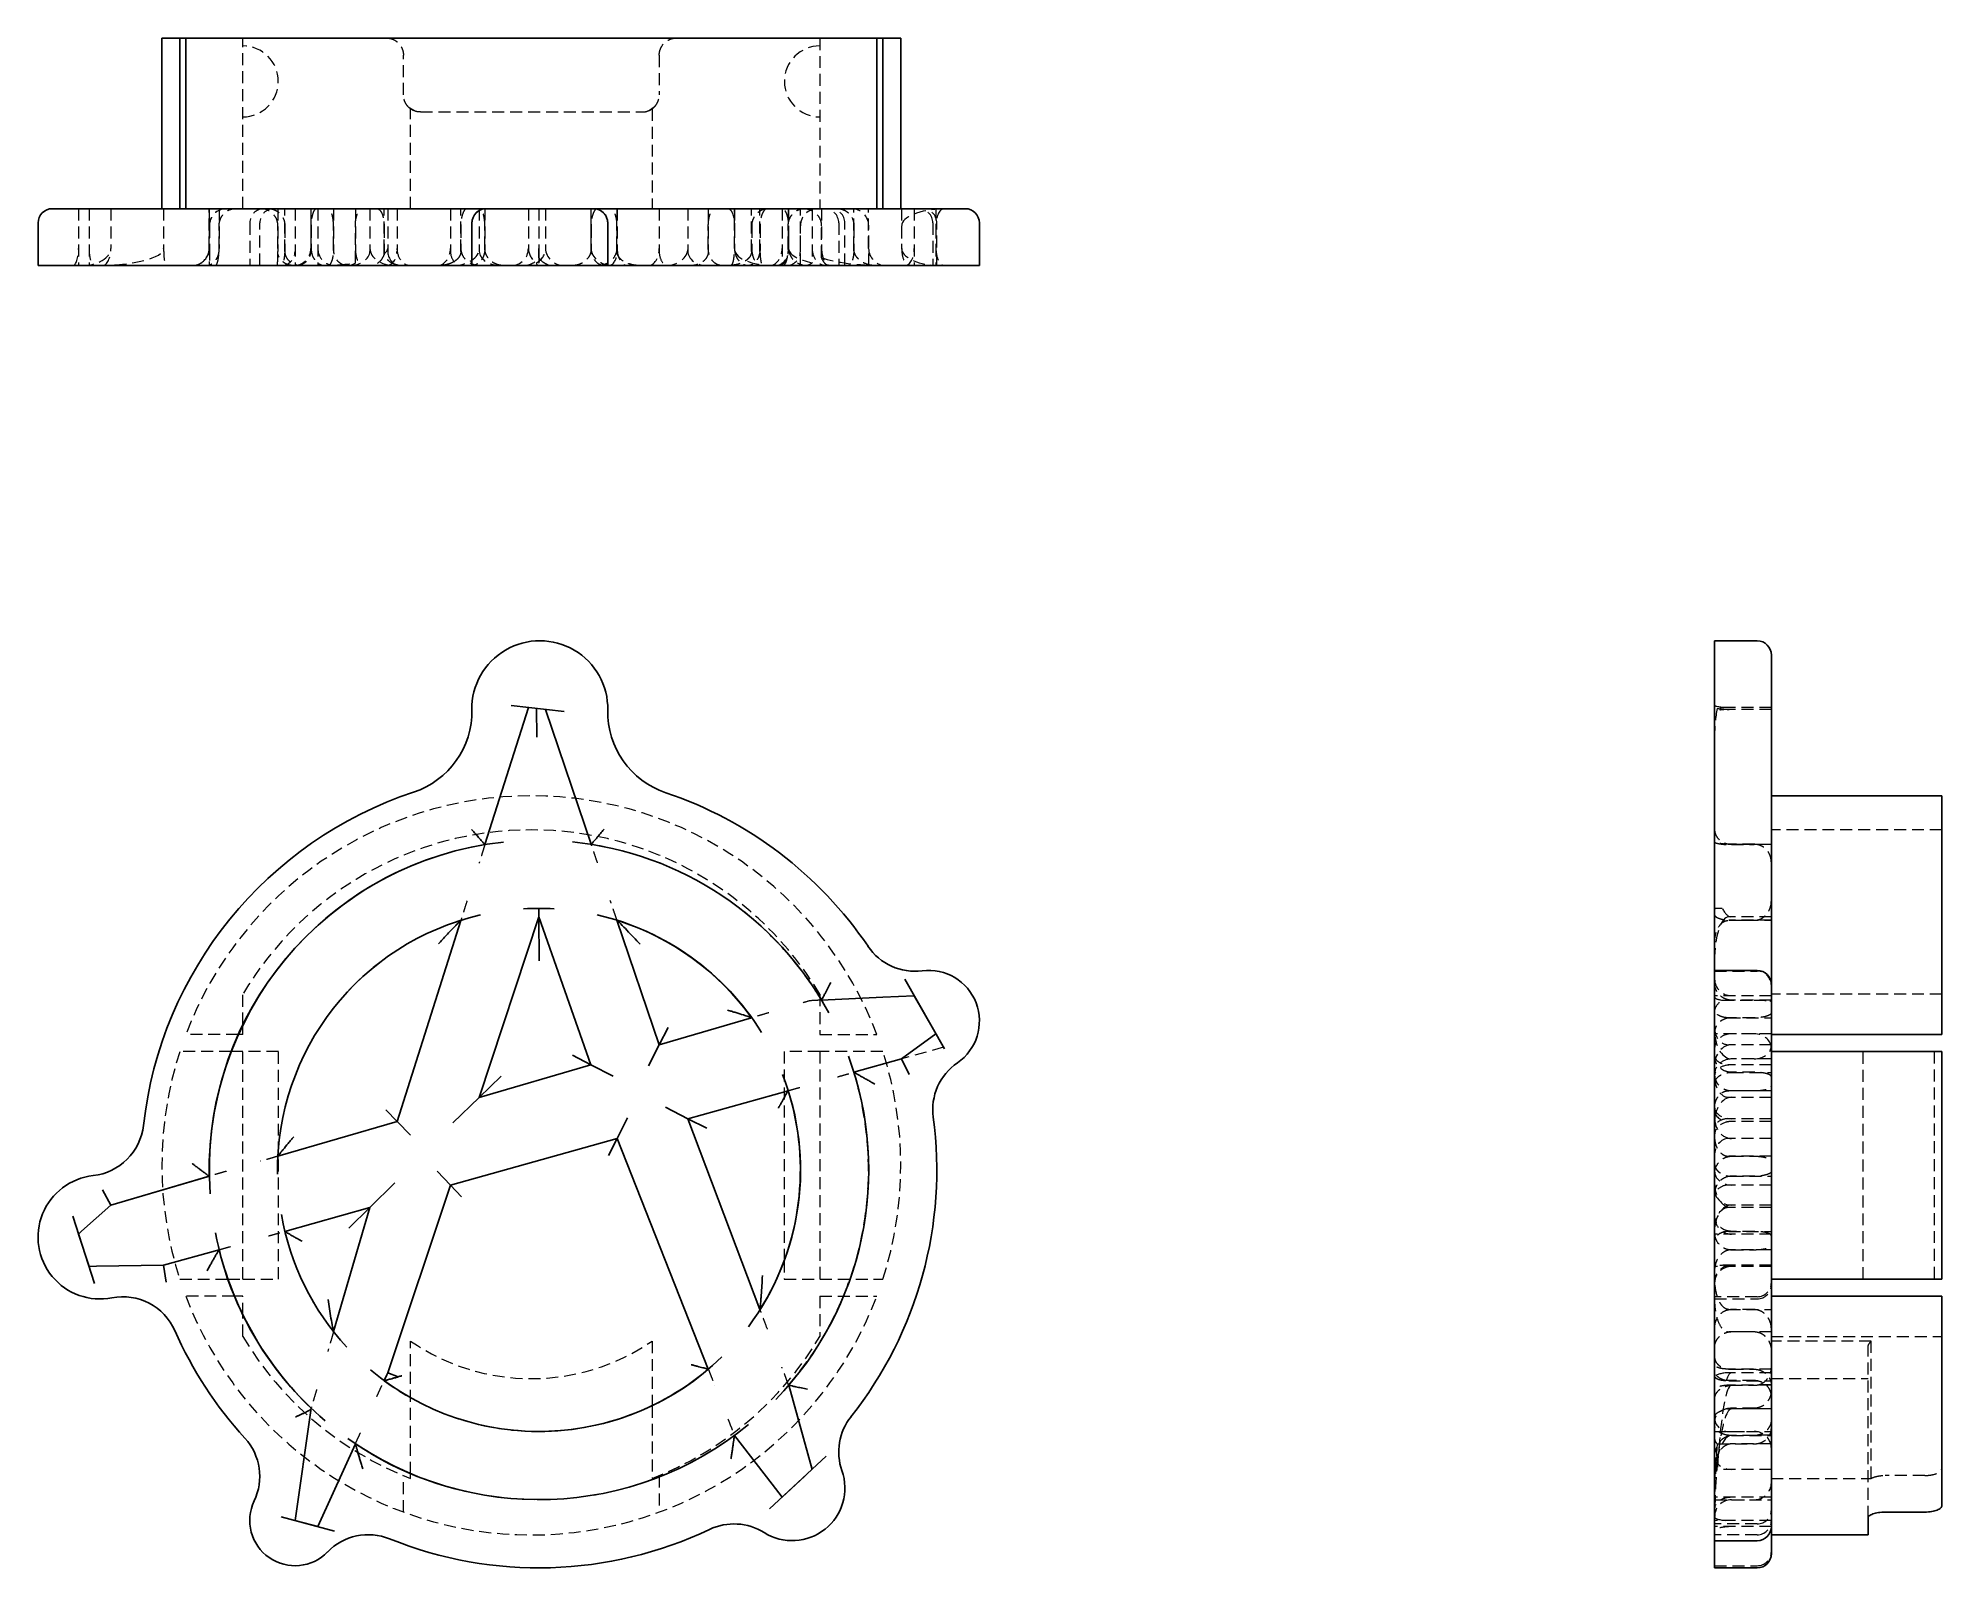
# Model space of a CAD drawing. Header units: millimetres. Extents: x 33 to 235, y 8 to 170.
import ezdxf

# ---------------------------------------------------------------- set-up
doc = ezdxf.new("R2010")
doc.units = ezdxf.units.MM
doc.linetypes.add('HIDDEN', pattern=[1.905, 1.27, -0.635])

msp = doc.modelspace()

# ---------------------------------------------------------------- linework, layer by layer
at = {"color": 7, "linetype": 'Continuous', "lineweight": 25}
for p, q in [((46.15, 170.25), (46.15, 152.13)), ((48.05, 170.25), (46.15, 170.25)), ((48.05, 152.13), (48.05, 170.25)), ((48.05, 170.25), (48.69, 170.25)), ((48.69, 170.25), (48.69, 152.13)), ((122.11, 170.25), (48.69, 170.25)), ((122.11, 170.25), (122.75, 170.25)), ((122.11, 152.13), (122.11, 170.25)), ((122.75, 170.25), (122.75, 152.13)), ((124.65, 170.25), (122.75, 170.25)), ((124.65, 152.13), (124.65, 170.25)), ((39.02, 152.13), (34.51, 152.13)), ((45.69, 152.13), (39.02, 152.13)), ((73.36, 152.13), (45.69, 152.13)), ((80.6, 152.13), (73.36, 152.13)), ((92.01, 152.13), (80.6, 152.13)), ((99.2, 152.13), (92.01, 152.13)), ((119.92, 152.13), (99.2, 152.13)), ((127.12, 152.13), (119.92, 152.13)), ((131.49, 152.13), (127.12, 152.13)), ((33, 150.62), (33, 146.1)), ((79.09, 150.62), (79.09, 146.1)), ((93.52, 146.1), (93.52, 150.62)), ((133, 146.1), (133, 150.62)), ((33, 146.1), (38.85, 146.1)), ((38.85, 146.1), (44.19, 146.1)), ((44.19, 146.1), (72.88, 146.1)), ((72.88, 146.1), (79.09, 146.1)), ((79.09, 146.1), (93.52, 146.1)), ((93.52, 146.1), (99.68, 146.1)), ((99.68, 146.1), (121.17, 146.1)), ((121.17, 146.1), (126.93, 146.1)), ((126.93, 146.1), (133, 146.1)), ((215.62, 106.23), (211.1, 106.23)), ((211.1, 106.23), (211.1, 98.87)), ((217.13, 98.9), (217.13, 104.72)), ((80.47, 84.59), (85.1, 99.16)), ((80.47, 84.59), (85.1, 99.16)), ((88.9, 98.71), (83.26, 99.38)), ((85.99, 95.99), (85.96, 99.06)), ((86.9, 98.95), (91.76, 84.62)), ((91.76, 84.62), (86.9, 98.95)), ((211.1, 98.87), (211.1, 90.1)), ((217.13, 88.67), (217.13, 98.9)), ((211.1, 90.1), (211.1, 73.79)), ((235.25, 89.77), (217.13, 89.77)), ((235.25, 64.41), (235.25, 89.77)), ((217.13, 72.94), (217.13, 88.67)), ((86.2, 76.91), (79.87, 57.74)), ((86.2, 76.91), (86.19, 77.81)), ((91.73, 61.21), (86.2, 76.91)), ((86.24, 72.24), (86.2, 76.91)), ((71.13, 55.19), (77.91, 76.54)), ((94.5, 76.55), (94.5, 76.55)), ((94.5, 76.55), (98.98, 63.33)), ((211.1, 73.79), (211.1, 71.23)), ((217.13, 69.72), (217.13, 72.94)), ((215.62, 71.23), (211.1, 71.23)), ((211.1, 71.23), (211.1, 61.41)), ((129.28, 62.91), (125.08, 70.31)), ((217.13, 62.65), (217.13, 69.72)), ((122.74, 68.38), (116.24, 68.07)), ((122.74, 68.38), (126.08, 68.54)), ((126.08, 68.54), (128.27, 64.69)), ((54.75, 65.43), (54.75, 65.47)), ((98.98, 63.33), (108.8, 66.19)), ((99.95, 65.18), (98.98, 63.33)), ((108.81, 66.2), (108.8, 66.19)), ((54.28, 64.41), (54.26, 64.41)), ((97.83, 61.1), (98.98, 63.33)), ((124.74, 61.83), (128.38, 64.5)), ((217.13, 64.41), (235.25, 64.41)), ((53.52, 62.6), (53.5, 62.6)), ((79.87, 57.74), (91.73, 61.21)), ((91.73, 61.21), (89.78, 62.21)), ((91.73, 61.21), (94.08, 60.01)), ((124.74, 61.83), (119.67, 60.41)), ((119.67, 60.41), (124.74, 61.83)), ((124.74, 61.83), (125.55, 60.17)), ((211.1, 61.41), (211.1, 55.63)), ((217.13, 55.43), (217.13, 62.65)), ((235.25, 62.6), (217.13, 62.6)), ((235.25, 38.44), (235.25, 62.6)), ((82.2, 60), (79.87, 57.74)), ((77.07, 55.04), (79.87, 57.74)), ((99.64, 56.69), (102.03, 55.48)), ((112.67, 58.45), (102.03, 55.48)), ((112.67, 58.45), (112.69, 58.46)), ((58.48, 51.49), (71.13, 55.19)), ((71.13, 55.19), (69.93, 56.41)), ((71.13, 55.19), (72.56, 53.72)), ((94.52, 53.38), (95.6, 55.56)), ((102.03, 55.48), (109.69, 35.22)), ((102.03, 55.48), (104.03, 54.47)), ((211.1, 55.63), (211.1, 23.82)), ((217.13, 24.76), (217.13, 55.43)), ((94.52, 53.38), (76.81, 48.43)), ((93.61, 51.56), (94.52, 53.38)), ((104.2, 28.88), (94.52, 53.38)), ((51.2, 49.37), (40.73, 46.31)), ((40.73, 46.31), (51.18, 49.36)), ((68.24, 46.04), (70.9, 48.66)), ((75.4, 49.92), (76.81, 48.43)), ((40.73, 46.31), (39.83, 47.93)), ((76.81, 48.43), (70.14, 28.49)), ((76.81, 48.43), (77.99, 47.19)), ((36.69, 45.11), (39, 37.99)), ((40.73, 46.31), (37.63, 43.52)), ((68.24, 46.04), (59.21, 43.51)), ((64.39, 32.86), (68.24, 46.04)), ((66.03, 43.85), (68.24, 46.04)), ((37.3, 43.22), (37.63, 43.52)), ((38.42, 39.79), (37.3, 43.22)), ((52.22, 41.56), (46.34, 39.92)), ((46.34, 39.92), (52.23, 41.56)), ((112.27, 40.46), (112.27, 40.41)), ((39.21, 39.81), (38.42, 39.79)), ((39.21, 39.81), (46.34, 39.92)), ((46.6, 38.11), (46.34, 39.92)), ((53.15, 38.44), (53.17, 38.44)), ((217.13, 38.44), (235.25, 38.44)), ((53.86, 36.63), (53.84, 36.63)), ((235.25, 36.63), (217.13, 36.63)), ((235.25, 14.41), (235.25, 36.63)), ((54.75, 34.61), (54.75, 34.65)), ((109.7, 35.2), (109.69, 35.22)), ((70.04, 28.27), (70.14, 28.49)), ((71.25, 28.05), (70.14, 28.49)), ((104.2, 28.88), (104.2, 28.87)), ((69.76, 27.66), (70.04, 28.27)), ((115.23, 18.23), (112.74, 27.16)), ((61.96, 24.48), (60.3, 12.81)), ((61.96, 24.48), (61.99, 24.65)), ((61.98, 24.66), (61.99, 24.65)), ((61.99, 24.65), (62, 24.68)), ((98.23, 25), (98.23, 24.99)), ((217.13, 17.6), (217.13, 24.76)), ((211.1, 23.82), (211.1, 18.09)), ((62.9, 12.56), (66.71, 20.95)), ((106.99, 21.83), (110.97, 16.66)), ((110.71, 14.03), (116.72, 19.62)), ((72.57, 17.77), (72.57, 17.78)), ((112.04, 15.27), (110.97, 16.66)), ((114.45, 17.51), (112.04, 15.27)), ((211.1, 18.09), (211.1, 10.66)), ((217.13, 12.17), (217.13, 17.6)), ((58.83, 13.2), (64.49, 11.68)), ((62.71, 12.16), (60.4, 12.78)), ((62.9, 12.56), (62.71, 12.16)), ((217.13, 9.28), (217.13, 12.16)), ((227.4, 11.27), (227.4, 13.08)), ((229.21, 13.69), (233.44, 13.69)), ((211.1, 10.66), (215.62, 10.66)), ((211.1, 10.66), (211.1, 7.77)), ((217.13, 11.27), (227.4, 11.27)), ((211.1, 7.77), (215.62, 7.77))]:
    msp.add_line(p, q, dxfattribs=at)
at = {"color": 7, "linetype": 'HIDDEN', "lineweight": 18}
for p, q in [((54.75, 152.13), (54.75, 170.25)), ((116.05, 170.25), (116.05, 152.13)), ((71.81, 164.21), (71.81, 168.44)), ((98.99, 168.44), (98.99, 164.21)), ((72.93, 162.55), (72.48, 162.82)), ((72.57, 152.13), (72.57, 162.74)), ((73.63, 162.4), (97.18, 162.4)), ((98.46, 162.93), (97.94, 162.57)), ((98.23, 162.74), (98.23, 152.13)), ((37.3, 152.13), (37.3, 147.91)), ((37.3, 152.13), (37.3, 146.1)), ((38.42, 152.13), (38.42, 147.91)), ((38.42, 152.13), (38.42, 146.1)), ((40.73, 152.13), (40.73, 147.91)), ((40.73, 152.13), (40.73, 147.91)), ((46.34, 152.13), (46.34, 147.91)), ((46.34, 152.13), (46.34, 147.91)), ((51.17, 152.13), (51.17, 147.91)), ((51.18, 147.91), (51.18, 152.13)), ((52.22, 152.13), (52.22, 147.91)), ((58.46, 152.13), (58.46, 147.6)), ((59.2, 147.6), (59.2, 152.13)), ((60.3, 152.13), (60.3, 147.6)), ((60.3, 152.13), (60.3, 146.1)), ((61.99, 152.13), (61.99, 147.6)), ((61.99, 152.13), (61.99, 147.91)), ((62.01, 147.91), (62.01, 152.13)), ((62.71, 152.13), (62.71, 147.91)), ((62.71, 152.13), (62.71, 146.1)), ((64.38, 152.13), (64.38, 147.6)), ((66.71, 152.13), (66.71, 147.91)), ((68.24, 152.13), (68.24, 147.91)), ((68.24, 152.13), (68.24, 147.6)), ((69.76, 147.6), (69.76, 152.13)), ((70.14, 152.13), (70.14, 147.6)), ((70.14, 152.13), (70.14, 147.91)), ((71.13, 152.13), (71.13, 147.91)), ((71.13, 152.13), (71.13, 147.6)), ((76.81, 152.13), (76.81, 147.6)), ((76.81, 152.13), (76.81, 147.91)), ((77.91, 147.6), (77.91, 152.13)), ((79.87, 152.13), (79.87, 147.6)), ((79.87, 152.13), (79.87, 147.91)), ((80.47, 152.13), (80.47, 147.91)), ((85.1, 152.13), (85.1, 147.91)), ((85.1, 152.13), (85.1, 147.91)), ((86.2, 152.13), (86.2, 147.6)), ((86.2, 152.13), (86.2, 147.91)), ((86.9, 152.13), (86.9, 147.91)), ((86.9, 152.13), (86.9, 147.91)), ((91.73, 152.13), (91.73, 147.6)), ((91.73, 152.13), (91.73, 147.91)), ((91.76, 147.91), (91.76, 152.13)), ((94.5, 152.13), (94.5, 147.6)), ((94.52, 152.13), (94.52, 147.6)), ((94.52, 152.13), (94.52, 147.91)), ((98.98, 152.13), (98.98, 147.91)), ((98.98, 152.13), (98.98, 147.6)), ((102.03, 152.13), (102.03, 147.91)), ((102.03, 152.13), (102.03, 147.6)), ((104.2, 152.13), (104.2, 147.6)), ((106.97, 152.13), (106.97, 150.61)), ((106.98, 147.91), (106.98, 152.13)), ((108.8, 147.6), (108.8, 152.13)), ((109.69, 147.6), (109.69, 152.13)), ((112.04, 152.13), (112.04, 147.91)), ((112.04, 152.13), (112.04, 146.1)), ((112.67, 152.13), (112.67, 147.6)), ((112.72, 152.13), (112.72, 150.68)), ((112.73, 152.13), (112.73, 147.91)), ((113.98, 147.6), (113.98, 152.13)), ((115, 152.13), (115, 151.98)), ((115.23, 152.13), (115.23, 147.91)), ((115.23, 152.13), (115.23, 146.38)), ((116.23, 152.13), (116.23, 147.91)), ((119.65, 147.91), (119.65, 152.13)), ((121.22, 147.91), (121.22, 152.13)), ((124.74, 152.13), (124.74, 147.91)), ((126.08, 152.13), (126.08, 147.91)), ((126.08, 152.13), (126.08, 146.1)), ((128.38, 152.13), (128.38, 146.11)), ((129.19, 152.13), (129.19, 152.13)), ((51.19, 150.32), (51.19, 146.1)), ((51.2, 150.32), (51.2, 147.91)), ((52.23, 147.91), (52.23, 150.32)), ((55.49, 150.62), (55.49, 146.1)), ((56.55, 146.1), (56.55, 150.62)), ((58.48, 147.91), (58.48, 150.32)), ((59.21, 150.32), (59.21, 147.91)), ((62.01, 150.32), (62.01, 147.91)), ((64.39, 147.91), (64.39, 150.32)), ((66.71, 146.37), (66.71, 150.32)), ((69.76, 150.32), (69.76, 147.33)), ((77.91, 150.32), (77.91, 147.91)), ((79.09, 146.1), (79.09, 150.62)), ((80.47, 147.91), (80.47, 150.32)), ((91.76, 150.32), (91.76, 147.91)), ((93.51, 150.62), (93.51, 146.1)), ((94.5, 147.91), (94.5, 150.32)), ((104.2, 147.91), (104.2, 150.32)), ((106.99, 150.32), (106.99, 147.76)), ((108.81, 150.32), (108.81, 147.91)), ((109.7, 150.32), (109.7, 147.91)), ((112.69, 147.91), (112.69, 150.32)), ((112.74, 147.79), (112.74, 150.32)), ((114, 146.1), (114, 150.32)), ((116.24, 146.92), (116.24, 150.32)), ((118.06, 150.62), (118.06, 146.1)), ((118.7, 146.1), (118.7, 150.62)), ((119.67, 150.32), (119.67, 147.91)), ((121.24, 146.1), (121.24, 150.32)), ((124.74, 150.32), (124.74, 147.91)), ((128.05, 150.62), (128.05, 146.1)), ((128.38, 150.32), (128.38, 147.91)), ((128.47, 146.1), (128.47, 150.62)), ((58.44, 146.15), (58.44, 146.1)), ((217.13, 99.16), (212.91, 99.16)), ((217.13, 99.16), (212.91, 99.16)), ((217.13, 98.95), (212.91, 98.95)), ((217.13, 98.95), (212.91, 98.95)), ((235.25, 86.15), (217.13, 86.15)), ((91.76, 84.62), (91.76, 84.62)), ((212.91, 84.62), (217.13, 84.62)), ((215.32, 84.62), (212.91, 84.62)), ((217.13, 84.59), (212.91, 84.59)), ((212.91, 84.59), (215.32, 84.59)), ((211.89, 77.81), (211.1, 77.81)), ((211.1, 77.77), (211.19, 77.79)), ((217.13, 76.91), (212.6, 76.91)), ((217.13, 76.91), (212.91, 76.91)), ((77.91, 76.54), (77.91, 76.55)), ((217.13, 76.55), (212.6, 76.55)), ((212.6, 76.55), (217.13, 76.55)), ((212.91, 76.55), (215.32, 76.55)), ((215.32, 76.54), (212.91, 76.54)), ((211.1, 71.14), (215.62, 71.14)), ((54.75, 65.47), (54.75, 68.69)), ((116.05, 68.69), (116.05, 64.41)), ((116.23, 68.07), (116.26, 68.12)), ((116.23, 68.07), (116.24, 68.07)), ((217.13, 68.54), (211.1, 68.54)), ((211.92, 68.07), (215.32, 68.07)), ((217.13, 68.54), (212.91, 68.54)), ((217.13, 68.07), (212.91, 68.07)), ((217.13, 68.01), (216.98, 68.01)), ((235.25, 68.69), (217.13, 68.69)), ((54.75, 64.41), (54.75, 65.43)), ((212.6, 66.19), (217.13, 66.19)), ((215.32, 66.2), (212.91, 66.2)), ((54.26, 64.41), (48.69, 64.41)), ((54.75, 64.41), (54.28, 64.41)), ((116.05, 64.41), (122.11, 64.41)), ((129.19, 63.07), (124.74, 61.83)), ((217.13, 64.5), (211.11, 64.5)), ((217.13, 63.33), (212.6, 63.33)), ((215.32, 64.5), (212.91, 64.5)), ((217.13, 63.33), (212.91, 63.33)), ((217.13, 63.07), (217.13, 63.07)), ((53.5, 62.6), (48.05, 62.6)), ((54.75, 62.6), (53.52, 62.6)), ((54.75, 38.44), (54.75, 62.6)), ((58.53, 62.6), (54.75, 62.6)), ((58.53, 38.44), (58.53, 62.6)), ((116.05, 62.6), (112.27, 62.6)), ((112.27, 62.6), (112.27, 40.46)), ((116.05, 62.6), (116.05, 38.44)), ((122.75, 62.6), (116.05, 62.6)), ((217.13, 61.21), (212.6, 61.21)), ((215.32, 61.83), (212.91, 61.83)), ((217.13, 61.83), (212.91, 61.83)), ((217.13, 61.21), (212.91, 61.21)), ((226.87, 38.44), (226.87, 62.6)), ((234.42, 62.6), (234.42, 38.44)), ((119.67, 60.41), (119.65, 60.4)), ((215.32, 60.41), (212.91, 60.41)), ((212.91, 60.4), (217.13, 60.4)), ((217.13, 58.45), (212.6, 58.45)), ((217.13, 57.74), (212.6, 57.74)), ((212.91, 58.46), (215.32, 58.46)), ((217.13, 57.74), (212.91, 57.74)), ((217.13, 55.48), (212.6, 55.48)), ((217.13, 55.19), (212.6, 55.19)), ((217.13, 55.48), (212.91, 55.48)), ((217.13, 55.19), (212.91, 55.19)), ((217.13, 53.38), (212.6, 53.38)), ((217.13, 53.38), (212.91, 53.38)), ((58.46, 51.49), (58.48, 51.49)), ((217.13, 51.49), (212.6, 51.49)), ((212.91, 51.49), (215.32, 51.49)), ((215.32, 49.37), (212.91, 49.37)), ((212.91, 49.36), (217.13, 49.36)), ((217.13, 48.43), (212.6, 48.43)), ((217.13, 48.43), (212.91, 48.43)), ((217.13, 46.04), (212.6, 46.04)), ((217.13, 46.31), (212.91, 46.31)), ((217.13, 46.31), (212.91, 46.31)), ((217.13, 46.04), (212.91, 46.04)), ((59.21, 43.51), (59.2, 43.51)), ((217.13, 43.22), (211.1, 43.22)), ((212.6, 43.51), (217.13, 43.51)), ((215.32, 43.51), (212.91, 43.51)), ((217.13, 43.22), (212.91, 43.22)), ((217.13, 41.56), (212.91, 41.56)), ((212.91, 41.56), (215.32, 41.56)), ((48.05, 38.44), (53.15, 38.44)), ((53.17, 38.44), (54.75, 38.44)), ((54.75, 38.44), (58.53, 38.44)), ((112.27, 40.41), (112.27, 38.44)), ((112.27, 38.44), (116.05, 38.44)), ((116.05, 38.44), (122.75, 38.44)), ((217.13, 39.79), (211.1, 39.79)), ((217.13, 39.92), (212.91, 39.92)), ((217.13, 39.92), (212.91, 39.92)), ((217.13, 39.79), (212.91, 39.79)), ((53.84, 36.63), (48.69, 36.63)), ((54.75, 36.63), (53.86, 36.63)), ((54.75, 34.65), (54.75, 36.63)), ((116.05, 36.63), (116.05, 32.35)), ((116.05, 36.63), (122.11, 36.63)), ((215.62, 36.57), (211.1, 36.57)), ((54.75, 32.35), (54.75, 34.61)), ((211.1, 36.34), (215.62, 36.34)), ((212.6, 35.22), (217.13, 35.22)), ((215.32, 35.2), (212.91, 35.2)), ((64.38, 32.84), (64.39, 32.86)), ((217.13, 32.84), (212.6, 32.84)), ((212.91, 32.86), (215.32, 32.86)), ((72.57, 17.78), (72.57, 31.86)), ((98.23, 31.86), (98.23, 25)), ((217.13, 32.35), (235.25, 32.35)), ((227.74, 31.86), (217.13, 31.86)), ((227.4, 13.08), (227.4, 31.18)), ((227.74, 17.28), (227.74, 31.86)), ((217.13, 28.88), (212.6, 28.88)), ((217.13, 28.49), (212.6, 28.49)), ((212.91, 28.87), (215.32, 28.87)), ((217.13, 28.49), (212.91, 28.49)), ((69.76, 27.65), (69.76, 27.66)), ((112.73, 27.17), (112.77, 27.17)), ((112.73, 27.17), (112.74, 27.16)), ((215.32, 27.66), (212.33, 27.66)), ((212.6, 27.65), (217.13, 27.65)), ((212.79, 27.16), (215.32, 27.16)), ((217.13, 27.17), (212.91, 27.17)), ((217.13, 27.2), (215.68, 27.2)), ((217.13, 27.87), (227.4, 27.87)), ((98.23, 24.99), (98.23, 17.28)), ((217.13, 24.65), (212.6, 24.65)), ((215.32, 24.72), (212.91, 24.72)), ((212.91, 24.71), (217.13, 24.71)), ((217.13, 24.65), (212.91, 24.65)), ((211.1, 22.26), (215.32, 22.26)), ((212.6, 22.26), (217.13, 22.26)), ((106.99, 21.83), (106.98, 21.84)), ((211.37, 20.95), (215.32, 20.95)), ((215.32, 21.83), (212.76, 21.83)), ((212.91, 21.84), (217.13, 21.84)), ((217.13, 20.94), (212.91, 20.94)), ((217.13, 21.85), (215.61, 21.85)), ((217.13, 18.23), (211.38, 18.23)), ((217.13, 18.23), (212.91, 18.23)), ((71.81, 13.69), (71.81, 17.58)), ((72.57, 17.28), (72.57, 17.77)), ((98.99, 17.58), (98.99, 13.69)), ((217.13, 17.28), (227.74, 17.28)), ((233.44, 17.58), (229.21, 17.58)), ((217.13, 15.27), (211.1, 15.27)), ((211.1, 15.01), (215.32, 15.01)), ((217.13, 15.27), (212.91, 15.27)), ((212.91, 15.01), (217.13, 15.01)), ((217.13, 12.81), (211.1, 12.81)), ((215.62, 12.44), (211.1, 12.44)), ((217.13, 12.16), (211.1, 12.16)), ((217.13, 12.81), (212.6, 12.81)), ((217.13, 12.16), (212.91, 12.16)), ((215.62, 11.29), (211.1, 11.29)), ((211.1, 8), (215.62, 8))]:
    msp.add_line(p, q, dxfattribs=at)
for centre, radius, start, end in [((54.75, 165.65), 3.77, 270, 90), ((116.05, 165.65), 3.77, 90, 270), ((53, 150.32), 1.81, 90, 180), ((57, 150.62), 1.51, 90, 180), ((58.06, 150.62), 1.51, 90, 180), ((80.6, 150.62), 1.51, 90, 180), ((92, 150.62), 1.51, 0, 90), ((115.81, 150.32), 1.81, 90, 180), ((116.55, 150.62), 1.51, 0, 90), ((117.19, 150.62), 1.51, 0, 90), ((119.43, 150.32), 1.81, 0, 90), ((126.54, 150.62), 1.51, 0, 90), ((126.96, 150.62), 1.51, 0, 90), ((49.36, 147.91), 1.81, 300.6747, 0), ((123.04, 147.91), 1.81, 180, 270), ((112.47, 147.6), 1.51, 270, 0), ((85.4, 50.52), 39.25, 20.7227, 159.2773), ((85.4, 50.52), 35.63, 30.6644, 149.3356), ((86.2, 50.04), 35.02, 30.9796, 80.8579), ((86.2, 50.04), 27.78, 107.3514, 177.0075), ((215.62, 69.63), 1.51, 0, 90), ((85.4, 50.52), 39.25, 162.0798, 197.9202), ((85.4, 50.52), 39.25, 342.0798, 17.9202), ((86.2, 50.04), 35.02, 319.2473, 17.2158), ((86.2, 50.04), 27.78, 193.5929, 218.2476), ((85.4, 50.52), 39.25, 200.7227, 339.2773), ((215.62, 38.08), 1.51, 270, 0), ((215.62, 37.85), 1.51, 270, 0), ((85.4, 50.52), 35.63, 210.6644, 248.8894), ((85.4, 50.52), 22.65, 235.4819, 304.5181), ((85.4, 50.52), 35.63, 291.1106, 329.3356), ((86.2, 50.04), 27.78, 233.7057, 263.9725), ((212.6, 23.77), 1.51, 180, 270), ((215.32, 20.45), 1.81, 0, 90), ((86.2, 50.04), 35.02, 263.9685, 306.3929), ((215.32, 16.82), 1.81, 270, 0), ((212.91, 13.2), 1.81, 90, 180), ((215.62, 13.95), 1.51, 270, 0), ((215.62, 12.8), 1.51, 270, 0), ((215.62, 9.51), 1.51, 270, 0)]:
    msp.add_arc(centre, radius, start, end, dxfattribs=at)
at = {"color": 7, "linetype": 'Continuous', "lineweight": 25}
for centre, radius, start, end in [((34.51, 150.62), 1.51, 90, 180), ((80.6, 150.62), 1.51, 90, 180), ((92.01, 150.62), 1.51, 0, 90), ((131.49, 150.62), 1.51, 0, 90), ((86.3, 99.02), 7.22, 358.8339, 180.9259), ((215.62, 104.72), 1.51, 0, 90), ((70.03, 98.75), 9.06, 288.3608, 0.9259), ((102.57, 98.69), 9.06, 178.8339, 251.399), ((86.2, 50.04), 42.27, 108.3608, 173.5841), ((86.2, 50.04), 42.27, 34.1832, 71.399), ((86.2, 50.04), 35.02, 99.4166, 181.106), ((86.22, 50.04), 35.02, 96.1667, 184.1448), ((86.22, 50.04), 35.02, 28.4264, 84.1911), ((86.22, 50.04), 27.78, 102.949, 180.908), ((86.22, 50.04), 27.78, 86.6963, 93.3911), ((86.22, 50.04), 27.78, 31.6633, 77.1507), ((86.2, 50.04), 27.78, 35.5637, 72.6096), ((126.16, 77.18), 6.04, 214.1832, 277.283), ((127.61, 65.85), 5.39, 304.5024, 97.283), ((215.62, 69.72), 1.51, 0, 90), ((86.22, 50.04), 35.02, 315.8999, 20.1948), ((134.08, 56.43), 6.04, 124.5024, 187.6021), ((86.22, 50.04), 27.78, 323.1644, 21.3936), ((86.2, 50.04), 27.78, 327.7531, 17.6339), ((38.19, 55.44), 6.04, 276.2723, 353.5841), ((86.2, 50.04), 42.27, 321.6691, 7.6021), ((39.57, 42.9), 6.57, 96.2723, 281.1232), ((86.22, 50.04), 27.78, 189.8333, 222.6731), ((86.22, 50.04), 35.02, 191.0321, 229.5711), ((86.2, 50.04), 35.02, 194.0111, 226.312), ((42, 30.53), 6.04, 23.8113, 101.1232), ((86.2, 50.04), 42.27, 203.8113, 222.3701), ((86.22, 50.04), 27.78, 229.9082, 314.3481), ((86.2, 50.04), 27.78, 263.9725, 310.3849), ((86.22, 50.04), 35.02, 234.5299, 309.4499), ((124.1, 20.08), 6.04, 141.6691, 199.1647), ((50.51, 17.48), 6.04, 334.4659, 42.3701), ((86.2, 50.04), 35.02, 236.1818, 263.9685), ((113.11, 16.26), 5.6, 237.9112, 19.1647), ((60.3, 12.81), 4.81, 154.4659, 315.8796), ((106.93, 6.4), 6.04, 57.9112, 115.4068), ((215.62, 12.17), 1.51, 270, 0), ((68.08, 5.25), 6.04, 67.9754, 135.8796), ((86.2, 50.04), 42.27, 247.9754, 295.4068), ((215.62, 9.28), 1.51, 270, 0)]:
    msp.add_arc(centre, radius, start, end, dxfattribs=at)
at = {"color": 7, "linetype": 'HIDDEN', "lineweight": 18}
for centre, major_axis, ratio, start_param, end_param in [((129.68, 150.32), (4.94, 0), 0.367084, 1.6699, 3.141593), ((129.28, 150.32), (0, 1.81), 0.497605, 0.099104, 1.570796), ((36.69, 147.91), (0, 1.81), 0.338292, 3.141593, 4.712389), ((37.63, 147.91), (3.1, 0), 0.583463, 4.712389, 6.283185), ((39, 147.91), (0, 1.81), 0.323398, 1.570796, 3.141593), ((39.21, 147.91), (7.13, 0), 0.254104, 4.712389, 6.283185), ((39.83, 147.91), (0, 1.81), 0.499399, 3.141593, 4.712389), ((46.6, 147.91), (0, 1.81), 0.144756, 1.570796, 3.141593), ((60.18, 147.91), (0, 1.81), 0.997346, 3.203785, 4.712389), ((64.49, 147.91), (0, 1.81), 0.978821, 1.570796, 3.141593), ((70.9, 147.91), (2.65, 0), 0.682509, 3.141593, 4.712389), ((62.9, 147.91), (7.24, 0), 0.250172, 5.957999, 6.283185), ((72.56, 147.91), (0, 1.81), 0.791762, 1.570796, 3.141593), ((75.4, 147.91), (0, 1.81), 0.77996, 3.141593, 4.712389), ((77.07, 147.91), (2.8, 0), 0.646607, 4.712389, 6.283185), ((83.26, 147.91), (1.83, 0), 0.988681, 4.712389, 6.283185), ((86.93, 147.91), (1.83, 0), 0.988681, 3.141593, 4.15674), ((84.91, 147.91), (1.99, 0), 0.909226, 5.268038, 6.283185), ((86.14, 147.91), (0, 1.81), 0.030522, 4.136717, 4.712389), ((88.9, 147.91), (1.99, 0), 0.909226, 3.141593, 4.712389), ((94.08, 147.91), (2.34, 0), 0.772726, 3.141593, 4.712389), ((95.6, 147.91), (0, 1.81), 0.598845, 1.570796, 3.141593), ((97.83, 147.91), (0, 1.81), 0.639265, 3.141593, 4.712389), ((99.64, 147.91), (2.4, 0), 0.756404, 4.712389, 6.283185), ((110.97, 147.91), (4, 0), 0.45306, 3.224678, 4.712389), ((110.71, 147.91), (0, 1.81), 0.735502, 3.141593, 4.712389), ((118.2, 147.91), (5.47, 0), 0.331158, 3.206972, 4.139381), ((116.72, 147.91), (0, 1.81), 0.824239, 1.570796, 3.141593), ((125.55, 147.91), (0, 1.81), 0.445072, 1.570796, 3.141593), ((128.87, 147.91), (4.13, 0), 0.438769, 3.141593, 4.592391), ((125.08, 147.91), (0, 1.81), 0.553946, 3.141593, 4.712389), ((129.28, 147.91), (0, 1.81), 0.497605, 1.570796, 3.141593), ((58.83, 147.6), (0, 1.51), 0.972763, 3.141593, 4.712389), ((60.51, 147.6), (0, 1.51), 0.979831, 4.616717, 4.712389), ((62.9, 147.91), (7.24, 0), 0.250172, 4.712389, 5.266628), ((66.03, 147.6), (2.21, 0), 0.682509, 4.712389, 6.283185), ((69.93, 147.6), (0, 1.51), 0.791762, 3.141593, 4.712389), ((71.55, 147.6), (0, 1.51), 0.931822, 1.570796, 2.93155), ((77.99, 147.6), (0, 1.51), 0.77996, 1.570796, 3.141593), ((82.2, 147.6), (2.33, 0), 0.646607, 3.141593, 4.712389), ((85.99, 147.91), (0, 1.81), 0.031051, 2.585943, 3.141593), ((86.24, 147.6), (0, 1.51), 0.030522, 1.570796, 3.141593), ((93.61, 147.6), (0, 1.51), 0.598845, 3.141593, 4.712389), ((99.95, 147.6), (0, 1.51), 0.639265, 1.570796, 3.141593), ((104.03, 147.6), (2, 0), 0.756404, 3.141593, 4.712389), ((114.45, 147.91), (0, 1.81), 0.790997, 3.141593, 3.714601), ((122.74, 147.91), (7.74, 0), 0.234103, 3.715879, 4.712389), ((128.27, 147.91), (0, 1.81), 0.509345, 3.141593, 3.261591), ((212.91, 99.38), (1.81, 0), 0.118994, 3.141593, 4.712389), ((212.91, 98.94), (1.81, 0), 0.118994, 1.570796, 2.585943), ((212.91, 95.99), (0, 5.81), 0.31202, 1.015147, 1.570796), ((212.91, 98.71), (1.81, 0), 0.129393, 1.570796, 3.141593), ((212.91, 99.18), (1.81, 0), 0.129393, 3.697242, 4.712389), ((212.6, 72.24), (0, 4.67), 0.323022, 0, 1.570796), ((212.91, 82.52), (0, 5.61), 0.323022, 2.56592, 3.141593), ((212.91, 70.31), (1.81, 0), 0.974431, 3.141593, 4.712389), ((212.91, 68.38), (1.81, 0), 0.206145, 3.141593, 4.138102), ((212.6, 65.18), (0, 1.85), 0.81396, 1.570796, 3.141593), ((212.91, 64.69), (1.81, 0), 0.895974, 3.141593, 3.261591), ((212.91, 62.91), (1.81, 0), 0.875322, 1.570796, 3.141593), ((212.91, 61.1), (0, 2.23), 0.81396, 0, 1.570796), ((212.91, 64.86), (0, 3.03), 0.596934, 1.690795, 3.141593), ((215.32, 62.91), (1.81, 0), 0.875322, 0.099104, 1.570796), ((215.32, 63.21), (1.81, 0), 0.761291, 4.712389, 6.184082), ((212.6, 62.21), (1.51, 0), 0.663727, 3.141593, 4.712389), ((212.91, 60.17), (1.81, 0), 0.913935, 1.570796, 3.141593), ((212.91, 60.01), (1.81, 0), 0.663727, 1.570796, 3.141593), ((212.6, 60), (0, 2.25), 0.669515, 1.570796, 3.141593), ((212.91, 55.04), (0, 2.71), 0.669515, 0, 1.570796), ((212.91, 56.69), (1.81, 0), 0.668859, 3.141593, 4.712389), ((212.6, 56.41), (1.51, 0), 0.81049, 3.141593, 4.712389), ((212.91, 55.56), (0, 2.18), 0.829417, 1.570796, 3.141593), ((212.6, 54.47), (1.51, 0), 0.668859, 1.570796, 3.141593), ((212.91, 53.72), (1.81, 0), 0.81049, 1.570796, 3.141593), ((212.6, 51.56), (0, 1.82), 0.829417, 0, 1.570796), ((212.91, 49.92), (1.81, 0), 0.820349, 3.141593, 4.712389), ((212.91, 48.66), (0, 2.62), 0.690717, 1.570796, 3.141593), ((212.6, 47.19), (1.51, 0), 0.820349, 1.570796, 3.141593), ((212.91, 47.93), (1.81, 0), 0.895903, 3.141593, 4.712389), ((212.91, 43.52), (0, 2.79), 0.648292, 0, 1.570796), ((212.6, 43.85), (0, 2.19), 0.690717, 0, 1.570796), ((212.91, 45.11), (0, 1.89), 0.960708, 1.570796, 3.141593), ((212.91, 38.11), (1.81, 0), 0.997861, 1.570796, 3.141593), ((212.91, 39.81), (1.81, 0), 0.06146, 1.570796, 3.141593), ((212.91, 37.99), (1.81, 0), 0.995071, 1.570796, 3.141593), ((212.6, 27.94), (1.51, 0), 0.36661, 1.570796, 2.93155), ((212.91, 12.56), (0, 15.93), 0.113735, 0, 0.325187), ((212.91, 7.61), (0, 19.59), 0.092485, 0.065379, 0.997788), ((212.91, 12.02), (0, 12.63), 0.143384, 0, 1.508604), ((212.6, 24.98), (1.51, 0), 0.212175, 4.616717, 4.712389), ((212.91, 16.66), (0, 5.19), 0.349055, 0.083085, 1.570796), ((212.91, 12.56), (0, 15.93), 0.113735, 1.016558, 1.570796), ((212.91, 19.62), (1.81, 0), 0.76636, 3.141593, 4.712389), ((212.91, 17.51), (1.81, 0), 0.735453, 2.568585, 3.141593), ((212.91, 14.03), (1.81, 0), 0.683854, 1.570796, 3.141593), ((212.6, 13.2), (1.51, 0), 0.261601, 3.141593, 4.712389), ((212.91, 12.78), (1.81, 0), 0.25976, 3.0794, 3.141593), ((212.91, 11.68), (1.81, 0), 0.26323, 1.570796, 3.141593)]:
    msp.add_ellipse(centre, major_axis=major_axis, ratio=ratio, start_param=start_param, end_param=end_param, dxfattribs=at)
for points, knots in [([(70, 170.25), (70.23, 170.25), (70.45, 170.21), (70.88, 170.04), (71.08, 169.92), (71.34, 169.67), (71.42, 169.58), (71.55, 169.38), (71.61, 169.27), (71.71, 169.05), (71.75, 168.93), (71.8, 168.69), (71.81, 168.56), (71.81, 168.44)], [0, 0, 0, 0, 0.25, 0.25, 0.5, 0.5, 0.625, 0.625, 0.75, 0.75, 0.875, 0.875, 1, 1, 1, 1]), ([(98.99, 168.44), (98.99, 168.56), (99, 168.69), (99.05, 168.93), (99.09, 169.05), (99.24, 169.39), (99.38, 169.59), (99.64, 169.83), (99.73, 169.91), (99.93, 170.03), (100.03, 170.08), (100.35, 170.21), (100.57, 170.25), (100.8, 170.25)], [0, 0, 0, 0, 0.125, 0.125, 0.25, 0.25, 0.5, 0.5, 0.625, 0.625, 0.75, 0.75, 1, 1, 1, 1]), ([(72.57, 162.74), (72.46, 162.82), (72.35, 162.92), (72.17, 163.13), (72.09, 163.25), (71.95, 163.5), (71.9, 163.64), (71.83, 163.92), (71.81, 164.06), (71.81, 164.21)], [0, 0, 0, 0, 0.25, 0.25, 0.5, 0.5, 0.75, 0.75, 1, 1, 1, 1]), ([(98.23, 162.74), (98.35, 162.82), (98.45, 162.92), (98.64, 163.13), (98.72, 163.25), (98.85, 163.5), (98.9, 163.64), (98.97, 163.92), (98.99, 164.06), (98.99, 164.21)], [0, 0, 0, 0, 0.25, 0.25, 0.5, 0.5, 0.75, 0.75, 1, 1, 1, 1]), ([(73.63, 162.4), (73.44, 162.4), (73.25, 162.43), (72.9, 162.54), (72.73, 162.63), (72.57, 162.74)], [0, 0, 0, 0, 0.5, 0.5, 1, 1, 1, 1]), ([(97.18, 162.4), (97.37, 162.4), (97.55, 162.43), (97.9, 162.54), (98.08, 162.63), (98.23, 162.74)], [0, 0, 0, 0, 0.5, 0.5, 1, 1, 1, 1]), ([(52.23, 150.32), (52.23, 150.44), (52.24, 150.56), (52.29, 150.79), (52.32, 150.91), (52.41, 151.13), (52.46, 151.23), (52.59, 151.43), (52.66, 151.52), (52.9, 151.77), (53.1, 151.91), (53.52, 152.09), (53.75, 152.13), (53.98, 152.13)], [0, 0, 0, 0, 0.125, 0.125, 0.25, 0.25, 0.375, 0.375, 0.5, 0.5, 0.75, 0.75, 1, 1, 1, 1]), ([(58.48, 150.32), (58.48, 150.45), (58.46, 150.57), (58.41, 150.8), (58.38, 150.92), (58.23, 151.25), (58.09, 151.45), (57.75, 151.78), (57.55, 151.91), (57.22, 152.05), (57.11, 152.08), (56.88, 152.12), (56.76, 152.13), (56.64, 152.13)], [0, 0, 0, 0, 0.125, 0.125, 0.25, 0.25, 0.5, 0.5, 0.75, 0.75, 0.875, 0.875, 1, 1, 1, 1]), ([(57.47, 152.13), (57.58, 152.13), (57.7, 152.12), (57.92, 152.08), (58.03, 152.04), (58.24, 151.95), (58.34, 151.9), (58.53, 151.76), (58.62, 151.69), (58.86, 151.44), (58.99, 151.24), (59.17, 150.8), (59.21, 150.56), (59.21, 150.32)], [0, 0, 0, 0, 0.125, 0.125, 0.25, 0.25, 0.375, 0.375, 0.5, 0.5, 0.75, 0.75, 1, 1, 1, 1]), ([(62.59, 152.13), (62.51, 152.13), (62.44, 152.09), (62.31, 151.93), (62.25, 151.81), (62.14, 151.48), (62.09, 151.29), (62.04, 150.94), (62.03, 150.82), (62.01, 150.58), (62.01, 150.45), (62.01, 150.32)], [0, 0, 0, 0, 0.25, 0.25, 0.5, 0.5, 0.75, 0.75, 0.875, 0.875, 1, 1, 1, 1]), ([(64.39, 150.32), (64.39, 150.45), (64.38, 150.58), (64.36, 150.84), (64.35, 150.96), (64.31, 151.19), (64.29, 151.3), (64.24, 151.49), (64.22, 151.58), (64.13, 151.82), (64.06, 151.94), (63.92, 152.09), (63.85, 152.13), (63.77, 152.13)], [0, 0, 0, 0, 0.125, 0.125, 0.25, 0.25, 0.375, 0.375, 0.5, 0.5, 0.75, 0.75, 1, 1, 1, 1]), ([(66.71, 150.32), (66.71, 150.44), (66.71, 150.56), (66.73, 150.79), (66.75, 150.91), (66.79, 151.13), (66.81, 151.23), (66.87, 151.43), (66.9, 151.52), (67, 151.77), (67.09, 151.91), (67.27, 152.09), (67.37, 152.13), (67.47, 152.13)], [0, 0, 0, 0, 0.125, 0.125, 0.25, 0.25, 0.375, 0.375, 0.5, 0.5, 0.75, 0.75, 1, 1, 1, 1]), ([(68.99, 152.13), (69.04, 152.13), (69.09, 152.12), (69.19, 152.08), (69.24, 152.04), (69.33, 151.95), (69.37, 151.9), (69.46, 151.77), (69.5, 151.69), (69.57, 151.53), (69.6, 151.44), (69.66, 151.24), (69.68, 151.13), (69.74, 150.8), (69.76, 150.56), (69.76, 150.32)], [0, 0, 0, 0, 0.125, 0.125, 0.25, 0.25, 0.375, 0.375, 0.5, 0.5, 0.625, 0.625, 0.75, 0.75, 1, 1, 1, 1]), ([(78.57, 152.13), (78.49, 152.13), (78.41, 152.09), (78.3, 151.98), (78.26, 151.93), (78.19, 151.81), (78.16, 151.74), (78.1, 151.58), (78.07, 151.49), (78.02, 151.3), (77.99, 151.19), (77.95, 150.96), (77.94, 150.84), (77.92, 150.59), (77.91, 150.45), (77.91, 150.32)], [0, 0, 0, 0, 0.25, 0.25, 0.375, 0.375, 0.5, 0.5, 0.625, 0.625, 0.75, 0.75, 0.875, 0.875, 1, 1, 1, 1]), ([(80.47, 150.32), (80.47, 150.45), (80.46, 150.58), (80.44, 150.82), (80.43, 150.94), (80.38, 151.28), (80.33, 151.48), (80.24, 151.72), (80.21, 151.8), (80.14, 151.92), (80.11, 151.97), (80, 152.09), (79.92, 152.13), (79.85, 152.13)], [0, 0, 0, 0, 0.125, 0.125, 0.25, 0.25, 0.5, 0.5, 0.625, 0.625, 0.75, 0.75, 1, 1, 1, 1]), ([(92.43, 152.13), (92.34, 152.13), (92.26, 152.09), (92.11, 151.93), (92.04, 151.81), (91.91, 151.49), (91.86, 151.29), (91.8, 150.94), (91.79, 150.83), (91.77, 150.58), (91.76, 150.45), (91.76, 150.32)], [0, 0, 0, 0, 0.25, 0.25, 0.5, 0.5, 0.75, 0.75, 0.875, 0.875, 1, 1, 1, 1]), ([(94.5, 150.32), (94.5, 150.46), (94.49, 150.59), (94.47, 150.84), (94.46, 150.96), (94.41, 151.19), (94.39, 151.3), (94.33, 151.49), (94.3, 151.58), (94.2, 151.82), (94.12, 151.94), (93.96, 152.09), (93.88, 152.13), (93.79, 152.13)], [0, 0, 0, 0, 0.125, 0.125, 0.25, 0.25, 0.375, 0.375, 0.5, 0.5, 0.75, 0.75, 1, 1, 1, 1]), ([(104.2, 150.32), (104.2, 150.45), (104.21, 150.57), (104.23, 150.8), (104.24, 150.92), (104.28, 151.14), (104.3, 151.25), (104.35, 151.44), (104.38, 151.54), (104.48, 151.78), (104.56, 151.91), (104.68, 152.04), (104.73, 152.08), (104.81, 152.12), (104.86, 152.13), (104.9, 152.13)], [0, 0, 0, 0, 0.125, 0.125, 0.25, 0.25, 0.375, 0.375, 0.5, 0.5, 0.75, 0.75, 0.875, 0.875, 1, 1, 1, 1]), ([(106.29, 152.13), (106.37, 152.13), (106.45, 152.1), (106.6, 151.95), (106.67, 151.85), (106.8, 151.57), (106.85, 151.41), (106.93, 151.03), (106.96, 150.82), (106.97, 150.61)], [0, 0, 0, 0, 0.25, 0.25, 0.5, 0.5, 0.75, 0.75, 1, 1, 1, 1]), ([(110.64, 152.13), (110.41, 152.13), (110.18, 152.09), (109.85, 151.96), (109.74, 151.9), (109.55, 151.78), (109.45, 151.7), (109.28, 151.54), (109.2, 151.45), (109.07, 151.25), (109.01, 151.14), (108.86, 150.81), (108.81, 150.57), (108.81, 150.32)], [0, 0, 0, 0, 0.25, 0.25, 0.375, 0.375, 0.5, 0.5, 0.625, 0.625, 0.75, 0.75, 1, 1, 1, 1]), ([(110.49, 152.13), (110.39, 152.13), (110.3, 152.1), (110.17, 151.98), (110.12, 151.93), (110.04, 151.81), (110, 151.74), (109.93, 151.59), (109.89, 151.5), (109.83, 151.3), (109.8, 151.2), (109.75, 150.97), (109.73, 150.84), (109.71, 150.59), (109.7, 150.46), (109.7, 150.32)], [0, 0, 0, 0, 0.25, 0.25, 0.375, 0.375, 0.5, 0.5, 0.625, 0.625, 0.75, 0.75, 0.875, 0.875, 1, 1, 1, 1]), ([(112.72, 150.68), (112.72, 150.79), (112.7, 150.9), (112.67, 151.1), (112.65, 151.2), (112.6, 151.38), (112.58, 151.47), (112.52, 151.62), (112.49, 151.69), (112.39, 151.88), (112.32, 151.98), (112.16, 152.1), (112.08, 152.13), (112, 152.13)], [0, 0, 0, 0, 0.125, 0.125, 0.25, 0.25, 0.375, 0.375, 0.5, 0.5, 0.75, 0.75, 1, 1, 1, 1]), ([(112.69, 150.32), (112.69, 150.44), (112.7, 150.56), (112.74, 150.79), (112.78, 150.91), (112.86, 151.13), (112.92, 151.23), (113.04, 151.43), (113.12, 151.52), (113.36, 151.77), (113.55, 151.91), (113.97, 152.09), (114.2, 152.13), (114.43, 152.13)], [0, 0, 0, 0, 0.125, 0.125, 0.25, 0.25, 0.375, 0.375, 0.5, 0.5, 0.75, 0.75, 1, 1, 1, 1]), ([(116.24, 150.32), (116.24, 150.51), (116.21, 150.69), (116.09, 151.04), (116, 151.2), (115.66, 151.64), (115.35, 151.85), (115, 151.98)], [0, 0, 0, 0, 0.25, 0.25, 0.5, 0.5, 1, 1, 1, 1]), ([(117.92, 152.13), (118.04, 152.13), (118.15, 152.12), (118.38, 152.08), (118.49, 152.04), (118.7, 151.95), (118.8, 151.9), (118.99, 151.76), (119.08, 151.69), (119.32, 151.44), (119.45, 151.24), (119.62, 150.8), (119.67, 150.56), (119.67, 150.32)], [0, 0, 0, 0, 0.125, 0.125, 0.25, 0.25, 0.375, 0.375, 0.5, 0.5, 0.75, 0.75, 1, 1, 1, 1]), ([(51.29, 150.81), (51.26, 150.76), (51.2, 150.6), (51.2, 150.44), (51.2, 150.32)], [0, 0, 0, 0, 0.329544, 1, 1, 1, 1]), ([(49.37, 146.1), (49.4, 146.1), (49.48, 146.1), (49.58, 146.11), (49.71, 146.13), (49.85, 146.16), (50.04, 146.22), (50.29, 146.34), (50.58, 146.55), (50.83, 146.82), (50.99, 147.09), (51.09, 147.33), (51.14, 147.52), (51.17, 147.71), (51.18, 147.84), (51.18, 147.91)], [0, 0, 0, 0, 0.0419205, 0.0838214, 0.1257029, 0.1890395, 0.2513469, 0.363192, 0.5020899, 0.6334416, 0.7514937, 0.8158992, 0.8785376, 0.9397757, 1, 1, 1, 1]), ([(52.22, 147.91), (52.22, 147.87), (52.21, 147.8), (52.21, 147.7), (52.2, 147.59), (52.18, 147.46), (52.14, 147.29), (52.07, 147.04), (51.94, 146.78), (51.77, 146.52), (51.58, 146.33), (51.41, 146.22), (51.27, 146.15), (51.17, 146.12), (51.06, 146.1), (50.99, 146.1), (50.95, 146.1)], [0, 0, 0, 0, 0.030451, 0.061103, 0.092062, 0.123433, 0.183952, 0.247605, 0.372113, 0.497257, 0.622671, 0.748399, 0.805252, 0.874186, 0.937005, 1, 1, 1, 1]), ([(51.2, 147.91), (51.2, 147.79), (51.2, 147.67), (51.2, 147.43), (51.2, 147.32), (51.2, 147.1), (51.2, 146.99), (51.21, 146.79), (51.21, 146.7), (51.22, 146.53), (51.22, 146.46), (51.23, 146.33), (51.23, 146.28), (51.25, 146.14), (51.27, 146.1), (51.28, 146.1)], [0, 0, 0, 0, 0.125, 0.125, 0.25, 0.25, 0.375, 0.375, 0.5, 0.5, 0.625, 0.625, 0.75, 0.75, 1, 1, 1, 1]), ([(51.84, 146.1), (51.86, 146.1), (51.89, 146.11), (51.93, 146.15), (51.96, 146.19), (52.02, 146.32), (52.07, 146.46), (52.13, 146.71), (52.14, 146.8), (52.17, 147), (52.19, 147.1), (52.22, 147.43), (52.23, 147.67), (52.23, 147.91)], [0, 0, 0, 0, 0.125, 0.125, 0.25, 0.25, 0.5, 0.5, 0.625, 0.625, 0.75, 0.75, 1, 1, 1, 1]), ([(58.44, 146.1), (58.44, 146.1), (58.44, 146.14), (58.44, 146.32), (58.45, 146.45), (58.46, 146.7), (58.46, 146.79), (58.46, 146.98), (58.47, 147.09), (58.47, 147.31), (58.47, 147.43), (58.48, 147.66), (58.48, 147.78), (58.48, 147.91)], [0, 0, 0, 0, 0.25, 0.25, 0.5, 0.5, 0.625, 0.625, 0.75, 0.75, 0.875, 0.875, 1, 1, 1, 1]), ([(59.21, 147.91), (59.21, 147.79), (59.21, 147.67), (59.2, 147.44), (59.19, 147.32), (59.16, 146.99), (59.13, 146.79), (59.08, 146.54), (59.06, 146.47), (59.02, 146.33), (59, 146.28), (58.93, 146.14), (58.89, 146.1), (58.85, 146.1)], [0, 0, 0, 0, 0.125, 0.125, 0.25, 0.25, 0.5, 0.5, 0.625, 0.625, 0.75, 0.75, 1, 1, 1, 1]), ([(62.01, 147.91), (62.01, 147.78), (62.02, 147.66), (62.06, 147.41), (62.09, 147.29), (62.21, 146.96), (62.33, 146.76), (62.54, 146.51), (62.61, 146.44), (62.77, 146.32), (62.86, 146.27), (63.12, 146.14), (63.31, 146.1), (63.5, 146.1)], [0, 0, 0, 0, 0.125, 0.125, 0.25, 0.25, 0.5, 0.5, 0.625, 0.625, 0.75, 0.75, 1, 1, 1, 1]), ([(65.79, 146.1), (65.62, 146.1), (65.45, 146.14), (65.2, 146.26), (65.12, 146.31), (64.97, 146.43), (64.9, 146.49), (64.7, 146.73), (64.59, 146.93), (64.47, 147.27), (64.44, 147.39), (64.4, 147.64), (64.39, 147.77), (64.39, 147.91)], [0, 0, 0, 0, 0.25, 0.25, 0.375, 0.375, 0.5, 0.5, 0.75, 0.75, 0.875, 0.875, 1, 1, 1, 1]), ([(66.71, 147.91), (66.71, 147.87), (66.71, 147.8), (66.71, 147.69), (66.72, 147.58), (66.73, 147.44), (66.75, 147.27), (66.8, 147.02), (66.88, 146.75), (66.98, 146.5), (67.1, 146.32), (67.2, 146.21), (67.29, 146.15), (67.36, 146.12), (67.43, 146.1), (67.47, 146.1), (67.5, 146.1)], [0, 0, 0, 0, 0.030275, 0.060805, 0.09174, 0.123227, 0.183251, 0.247154, 0.371694, 0.496734, 0.622454, 0.748206, 0.804737, 0.874128, 0.936981, 1, 1, 1, 1]), ([(77.91, 147.91), (77.91, 147.78), (77.93, 147.65), (77.99, 147.4), (78.04, 147.27), (78.22, 146.93), (78.39, 146.73), (78.79, 146.42), (79.01, 146.3), (79.49, 146.14), (79.74, 146.1), (79.99, 146.1)], [0, 0, 0, 0, 0.125, 0.125, 0.25, 0.25, 0.5, 0.5, 0.75, 0.75, 1, 1, 1, 1]), ([(80.47, 147.91), (80.47, 147.7), (80.44, 147.49), (80.33, 147.1), (80.26, 146.93), (80.06, 146.61), (79.93, 146.46), (79.69, 146.27), (79.58, 146.21), (79.34, 146.12), (79.23, 146.1), (79.1, 146.1), (79.08, 146.1), (79.07, 146.1)], [0.000146, 0.000146, 0.000146, 0.000146, 0.209616, 0.209616, 0.413919, 0.413919, 0.649045, 0.649045, 0.828023, 0.828023, 1.004612, 1.004612, 1.022178, 1.022178, 1.022178, 1.022178]), ([(82.45, 146.1), (82.2, 146.1), (81.96, 146.14), (81.49, 146.31), (81.28, 146.43), (80.99, 146.68), (80.91, 146.77), (80.76, 146.96), (80.69, 147.07), (80.58, 147.29), (80.54, 147.41), (80.48, 147.65), (80.47, 147.78), (80.47, 147.91)], [0, 0, 0, 0, 0.25, 0.25, 0.5, 0.5, 0.625, 0.625, 0.75, 0.75, 0.875, 0.875, 1, 1, 1, 1]), ([(91.76, 147.91), (91.76, 147.78), (91.75, 147.66), (91.69, 147.41), (91.65, 147.29), (91.49, 146.96), (91.33, 146.76), (91.04, 146.51), (90.94, 146.44), (90.73, 146.32), (90.61, 146.26), (90.26, 146.14), (90.01, 146.1), (89.76, 146.1)], [0, 0, 0, 0, 0.125, 0.125, 0.25, 0.25, 0.5, 0.5, 0.625, 0.625, 0.75, 0.75, 1, 1, 1, 1]), ([(93.13, 146.1), (93.12, 146.1), (93.11, 146.1), (92.98, 146.1), (92.86, 146.12), (92.63, 146.22), (92.51, 146.28), (92.27, 146.48), (92.15, 146.63), (91.96, 146.96), (91.89, 147.13), (91.79, 147.51), (91.76, 147.71), (91.76, 147.91)], [-0.017589, -0.017589, -0.017589, -0.017589, 0, 0, 0.18217, 0.18217, 0.366935, 0.366935, 0.601304, 0.601304, 0.806487, 0.806487, 1.00636, 1.00636, 1.00636, 1.00636]), ([(92.39, 146.1), (92.65, 146.1), (92.9, 146.14), (93.26, 146.26), (93.38, 146.31), (93.6, 146.42), (93.71, 146.49), (94.01, 146.73), (94.19, 146.93), (94.37, 147.27), (94.42, 147.39), (94.48, 147.64), (94.5, 147.77), (94.5, 147.91)], [0, 0, 0, 0, 0.25, 0.25, 0.375, 0.375, 0.5, 0.5, 0.75, 0.75, 0.875, 0.875, 1, 1, 1, 1]), ([(105.63, 146.1), (105.46, 146.1), (105.28, 146.14), (104.94, 146.31), (104.79, 146.43), (104.58, 146.68), (104.52, 146.77), (104.41, 146.97), (104.36, 147.08), (104.28, 147.3), (104.25, 147.42), (104.21, 147.66), (104.2, 147.78), (104.2, 147.91)], [0, 0, 0, 0, 0.25, 0.25, 0.5, 0.5, 0.625, 0.625, 0.75, 0.75, 0.875, 0.875, 1, 1, 1, 1]), ([(106.6, 146.1), (106.61, 146.1), (106.62, 146.1), (106.65, 146.11), (106.67, 146.12), (106.7, 146.15), (106.75, 146.22), (106.8, 146.33), (106.86, 146.53), (106.91, 146.78), (106.94, 147.05), (106.96, 147.3), (106.97, 147.49), (106.98, 147.7), (106.98, 147.84), (106.98, 147.91)], [0, 0, 0, 0, 0.041954, 0.083894, 0.12582, 0.189349, 0.251576, 0.377281, 0.502653, 0.627809, 0.752303, 0.815838, 0.876497, 0.938803, 1, 1, 1, 1]), ([(106.99, 147.76), (107, 147.64), (107.01, 147.53), (107.06, 147.31), (107.1, 147.2), (107.18, 147), (107.23, 146.9), (107.35, 146.72), (107.41, 146.64), (107.55, 146.49), (107.62, 146.42), (107.78, 146.3), (107.86, 146.25), (108.11, 146.14), (108.29, 146.1), (108.47, 146.1)], [0, 0, 0, 0, 0.125, 0.125, 0.25, 0.25, 0.375, 0.375, 0.5, 0.5, 0.625, 0.625, 0.75, 0.75, 1, 1, 1, 1]), ([(109.7, 147.91), (109.7, 147.77), (109.69, 147.64), (109.65, 147.39), (109.62, 147.27), (109.52, 146.92), (109.42, 146.73), (109.18, 146.41), (109.05, 146.3), (108.76, 146.14), (108.61, 146.1), (108.45, 146.1)], [0, 0, 0, 0, 0.125, 0.125, 0.25, 0.25, 0.5, 0.5, 0.75, 0.75, 1, 1, 1, 1]), ([(108.81, 147.91), (108.81, 147.78), (108.82, 147.66), (108.85, 147.43), (108.87, 147.31), (108.95, 146.98), (109.04, 146.78), (109.19, 146.53), (109.24, 146.46), (109.36, 146.33), (109.42, 146.27), (109.6, 146.14), (109.73, 146.1), (109.86, 146.1)], [0, 0, 0, 0, 0.125, 0.125, 0.25, 0.25, 0.5, 0.5, 0.625, 0.625, 0.75, 0.75, 1, 1, 1, 1]), ([(111.37, 146.1), (111.54, 146.1), (111.7, 146.13), (112.02, 146.29), (112.16, 146.4), (112.35, 146.63), (112.41, 146.71), (112.51, 146.89), (112.56, 146.99), (112.64, 147.21), (112.67, 147.32), (112.72, 147.55), (112.73, 147.67), (112.74, 147.79)], [0, 0, 0, 0, 0.25, 0.25, 0.5, 0.5, 0.625, 0.625, 0.75, 0.75, 0.875, 0.875, 1, 1, 1, 1]), ([(112.08, 146.1), (112.12, 146.1), (112.17, 146.11), (112.25, 146.15), (112.29, 146.19), (112.4, 146.32), (112.47, 146.46), (112.55, 146.71), (112.57, 146.8), (112.61, 147), (112.63, 147.1), (112.67, 147.43), (112.69, 147.67), (112.69, 147.91)], [0, 0, 0, 0, 0.125, 0.125, 0.25, 0.25, 0.5, 0.5, 0.625, 0.625, 0.75, 0.75, 1, 1, 1, 1]), ([(112.73, 147.91), (112.73, 147.7), (112.77, 147.49), (112.93, 147.1), (113.04, 146.91), (113.35, 146.58), (113.55, 146.43), (113.91, 146.25), (114.06, 146.19), (114.37, 146.12), (114.53, 146.1), (114.71, 146.1), (114.72, 146.1), (114.73, 146.1)], [0.000149, 0.000149, 0.000149, 0.000149, 0.207089, 0.207089, 0.423548, 0.423548, 0.666402, 0.666402, 0.829315, 0.829315, 0.992409, 0.992409, 1.004936, 1.004936, 1.004936, 1.004936]), ([(116.23, 147.91), (116.23, 147.71), (116.25, 147.51), (116.32, 147.13), (116.37, 146.95), (116.51, 146.62), (116.6, 146.47), (116.78, 146.28), (116.85, 146.21), (117.02, 146.12), (117.1, 146.1), (117.19, 146.1), (117.2, 146.1), (117.2, 146.1)], [0.000147, 0.000147, 0.000147, 0.000147, 0.200362, 0.200362, 0.407757, 0.407757, 0.644493, 0.644493, 0.824354, 0.824354, 1.002614, 1.002614, 1.01883, 1.01883, 1.01883, 1.01883]), ([(119.67, 147.91), (119.67, 147.79), (119.67, 147.67), (119.65, 147.44), (119.64, 147.32), (119.6, 146.99), (119.56, 146.79), (119.48, 146.54), (119.45, 146.47), (119.39, 146.33), (119.36, 146.28), (119.25, 146.14), (119.17, 146.1), (119.09, 146.1)], [0, 0, 0, 0, 0.125, 0.125, 0.25, 0.25, 0.5, 0.5, 0.625, 0.625, 0.75, 0.75, 1, 1, 1, 1]), ([(121.89, 146.1), (121.85, 146.1), (121.77, 146.1), (121.64, 146.11), (121.49, 146.12), (121.33, 146.15), (121.08, 146.22), (120.78, 146.33), (120.44, 146.52), (120.13, 146.78), (119.92, 147.04), (119.79, 147.29), (119.71, 147.49), (119.66, 147.69), (119.66, 147.84), (119.65, 147.91)], [0, 0, 0, 0, 0.0419622, 0.0839131, 0.1258525, 0.1894534, 0.2516974, 0.3774239, 0.5029281, 0.6279622, 0.752451, 0.8158999, 0.8762424, 0.9387435, 1, 1, 1, 1]), ([(60.17, 146.1), (60.13, 146.1), (60.06, 146.1), (59.96, 146.1), (59.84, 146.12), (59.71, 146.14), (59.43, 146.22), (59.17, 146.35), (58.9, 146.57), (58.75, 146.73), (58.62, 146.94), (58.54, 147.12), (58.49, 147.28), (58.46, 147.44), (58.46, 147.55), (58.46, 147.6)], [0, 0, 0, 0, 0.051208, 0.097612, 0.139213, 0.212258, 0.278498, 0.539115, 0.590301, 0.700402, 0.796475, 0.851256, 0.902844, 0.952097, 1, 1, 1, 1]), ([(59.2, 147.6), (59.2, 147.57), (59.2, 147.5), (59.21, 147.4), (59.24, 147.3), (59.27, 147.2), (59.3, 147.1), (59.38, 146.94), (59.51, 146.74), (59.73, 146.52), (60.02, 146.33), (60.29, 146.22), (60.52, 146.15), (60.69, 146.12), (60.87, 146.1), (60.98, 146.1), (61.05, 146.1)], [0, 0, 0, 0, 0.035727, 0.071756, 0.108239, 0.145322, 0.183144, 0.221837, 0.327835, 0.444969, 0.573473, 0.722069, 0.787908, 0.86097, 0.923344, 1, 1, 1, 1]), ([(60.34, 146.1), (60.37, 146.1), (60.44, 146.1), (60.53, 146.1), (60.64, 146.12), (60.77, 146.15), (60.96, 146.2), (61.18, 146.3), (61.42, 146.46), (61.63, 146.66), (61.78, 146.87), (61.88, 147.08), (61.95, 147.27), (61.97, 147.4), (61.98, 147.46)], [0, 0, 0, 0, 0.041866, 0.08372, 0.125561, 0.18852, 0.251002, 0.385105, 0.501372, 0.631641, 0.751013, 0.837124, 0.919993, 1, 1, 1, 1]), ([(63.82, 146.1), (63.86, 146.1), (63.91, 146.11), (64.01, 146.2), (64.06, 146.26), (64.17, 146.45), (64.23, 146.58), (64.31, 146.87), (64.33, 146.99), (64.36, 147.2), (64.37, 147.27), (64.38, 147.43), (64.38, 147.52), (64.38, 147.6)], [0, 0, 0, 0, 0.25, 0.25, 0.5, 0.5, 0.75, 0.75, 0.875, 0.875, 0.9375, 0.9375, 1, 1, 1, 1]), ([(65.89, 146.1), (66.03, 146.1), (66.17, 146.12), (66.45, 146.21), (66.58, 146.28), (66.71, 146.37)], [0, 0, 0, 0, 0.5, 0.5, 1, 1, 1, 1]), ([(69.76, 147.33), (69.71, 147.14), (69.63, 146.97), (69.44, 146.66), (69.32, 146.53), (69.06, 146.32), (68.92, 146.23), (68.63, 146.12), (68.48, 146.1), (68.33, 146.1)], [0, 0, 0, 0, 0.25, 0.25, 0.5, 0.5, 0.75, 0.75, 1, 1, 1, 1]), ([(71.25, 146.13), (71.2, 146.14), (71.1, 146.16), (70.96, 146.2), (70.83, 146.24), (70.66, 146.31), (70.46, 146.42), (70.23, 146.6), (70.03, 146.8), (69.89, 147.02), (69.81, 147.23), (69.76, 147.41), (69.76, 147.54), (69.76, 147.6)], [0, 0, 0, 0, 0.068482, 0.133257, 0.194313, 0.251646, 0.382617, 0.502446, 0.631435, 0.751604, 0.836213, 0.918751, 1, 1, 1, 1]), ([(77.23, 146.54), (77.09, 146.45), (76.96, 146.38), (76.68, 146.27), (76.53, 146.23), (76.1, 146.12), (75.82, 146.1), (75.53, 146.1)], [0, 0, 0, 0, 0.25, 0.25, 0.5, 0.5, 1, 1, 1, 1]), ([(77.91, 147.6), (77.91, 147.58), (77.91, 147.52), (77.9, 147.44), (77.88, 147.35), (77.86, 147.27), (77.83, 147.19), (77.79, 147.11), (77.74, 147.03), (77.65, 146.89), (77.48, 146.71), (77.32, 146.6), (77.23, 146.54)], [0, 0, 0, 0, 0.054915, 0.110599, 0.167647, 0.226616, 0.288009, 0.352271, 0.419793, 0.49091, 0.724271, 1, 1, 1, 1]), ([(84.57, 146.1), (84.73, 146.1), (84.89, 146.11), (85.19, 146.18), (85.34, 146.24), (85.76, 146.45), (86.01, 146.66), (86.19, 146.92)], [0, 0, 0, 0, 0.25, 0.25, 0.5, 0.5, 1, 1, 1, 1]), ([(86.19, 146.92), (86.28, 146.79), (86.39, 146.67), (86.63, 146.46), (86.76, 146.38), (87.18, 146.17), (87.5, 146.1), (87.82, 146.1)], [0, 0, 0, 0, 0.25, 0.25, 0.5, 0.5, 1, 1, 1, 1]), ([(96.96, 146.1), (96.73, 146.1), (96.49, 146.11), (96.03, 146.2), (95.79, 146.26), (95.33, 146.45), (95.1, 146.58), (94.8, 146.87), (94.7, 146.98), (94.59, 147.19), (94.56, 147.27), (94.51, 147.43), (94.5, 147.52), (94.5, 147.6)], [0, 0, 0, 0, 0.25, 0.25, 0.5, 0.5, 0.75, 0.75, 0.875, 0.875, 0.9375, 0.9375, 1, 1, 1, 1]), ([(104.2, 147.6), (104.2, 147.57), (104.19, 147.5), (104.18, 147.39), (104.16, 147.28), (104.12, 147.18), (104.08, 147.07), (104, 146.91), (103.85, 146.7), (103.62, 146.48), (103.33, 146.31), (103.09, 146.21), (102.87, 146.15), (102.72, 146.12), (102.55, 146.1), (102.45, 146.1), (102.39, 146.1)], [0, 0, 0, 0, 0.040436, 0.081133, 0.122196, 0.163724, 0.205815, 0.248557, 0.368282, 0.497851, 0.616374, 0.74859, 0.80882, 0.874265, 0.932278, 1, 1, 1, 1]), ([(108.8, 147.6), (108.79, 147.57), (108.79, 147.51), (108.78, 147.42), (108.75, 147.32), (108.71, 147.21), (108.64, 147.06), (108.51, 146.89), (108.32, 146.7), (108.11, 146.56), (107.73, 146.35), (107.33, 146.22), (106.91, 146.14), (106.7, 146.12), (106.47, 146.1), (106.32, 146.1), (106.24, 146.1)], [0, 0, 0, 0, 0.027844, 0.055959, 0.084548, 0.113809, 0.168996, 0.228317, 0.313643, 0.409818, 0.460837, 0.721461, 0.787697, 0.86077, 0.92497, 1, 1, 1, 1]), ([(109.69, 147.6), (109.69, 147.52), (109.69, 147.43), (109.7, 147.26), (109.71, 147.19), (109.72, 146.98), (109.73, 146.87), (109.76, 146.67), (109.77, 146.59), (109.8, 146.46), (109.81, 146.4), (109.85, 146.26), (109.88, 146.2), (109.92, 146.11), (109.93, 146.1), (109.95, 146.1)], [0, 0, 0, 0, 0.0625, 0.0625, 0.125, 0.125, 0.25, 0.25, 0.375, 0.375, 0.5, 0.5, 0.75, 0.75, 1, 1, 1, 1]), ([(111.64, 146.1), (111.66, 146.1), (111.7, 146.1), (111.76, 146.1), (111.83, 146.12), (111.91, 146.14), (112.08, 146.22), (112.24, 146.35), (112.4, 146.57), (112.5, 146.74), (112.58, 146.97), (112.64, 147.19), (112.67, 147.4), (112.67, 147.54), (112.67, 147.6)], [0, 0, 0, 0, 0.047493, 0.089488, 0.125985, 0.192085, 0.251886, 0.502484, 0.554907, 0.67213, 0.778237, 0.854726, 0.928266, 1, 1, 1, 1]), ([(117.02, 146.1), (116.95, 146.1), (116.87, 146.11), (116.73, 146.19), (116.66, 146.24), (116.45, 146.46), (116.33, 146.67), (116.24, 146.92)], [0, 0, 0, 0, 0.25, 0.25, 0.5, 0.5, 1, 1, 1, 1]), ([(211.1, 86.22), (211.1, 86.2), (211.1, 86.19), (211.1, 86.04), (211.12, 85.9), (211.22, 85.63), (211.28, 85.5), (211.48, 85.21), (211.63, 85.07), (211.96, 84.85), (212.13, 84.76), (212.51, 84.65), (212.71, 84.62), (212.91, 84.62)], [-0.017589, -0.017589, -0.017589, -0.017589, 0, 0, 0.18217, 0.18217, 0.366935, 0.366935, 0.601304, 0.601304, 0.806487, 0.806487, 1.00636, 1.00636, 1.00636, 1.00636]), ([(80.47, 84.59), (80.47, 84.59), (80.46, 84.57), (80.44, 84.52), (80.43, 84.47), (80.38, 84.31), (80.33, 84.16), (80.24, 83.88), (80.21, 83.78), (80.14, 83.57), (80.11, 83.46), (80, 83.11), (79.92, 82.88), (79.85, 82.63)], [0, 0, 0, 0, 0.125, 0.125, 0.25, 0.25, 0.5, 0.5, 0.625, 0.625, 0.75, 0.75, 1, 1, 1, 1]), ([(92.43, 82.66), (92.34, 82.91), (92.26, 83.14), (92.11, 83.6), (92.04, 83.81), (91.91, 84.19), (91.86, 84.34), (91.8, 84.51), (91.79, 84.55), (91.77, 84.6), (91.76, 84.62), (91.76, 84.62)], [0, 0, 0, 0, 0.25, 0.25, 0.5, 0.5, 0.75, 0.75, 0.875, 0.875, 1, 1, 1, 1]), ([(212.91, 84.62), (212.78, 84.62), (212.66, 84.62), (212.41, 84.63), (212.29, 84.64), (211.96, 84.66), (211.76, 84.69), (211.51, 84.73), (211.44, 84.74), (211.32, 84.77), (211.26, 84.78), (211.14, 84.83), (211.1, 84.86), (211.1, 84.88)], [0, 0, 0, 0, 0.125, 0.125, 0.25, 0.25, 0.5, 0.5, 0.625, 0.625, 0.75, 0.75, 1, 1, 1, 1]), ([(211.1, 84.86), (211.1, 84.83), (211.14, 84.8), (211.31, 84.74), (211.43, 84.71), (211.68, 84.67), (211.77, 84.66), (211.96, 84.63), (212.07, 84.62), (212.29, 84.6), (212.41, 84.6), (212.65, 84.59), (212.78, 84.59), (212.91, 84.59)], [0, 0, 0, 0, 0.25, 0.25, 0.5, 0.5, 0.625, 0.625, 0.75, 0.75, 0.875, 0.875, 1, 1, 1, 1]), ([(217.13, 82.66), (217.13, 82.91), (217.09, 83.14), (216.93, 83.6), (216.81, 83.81), (216.49, 84.19), (216.29, 84.34), (215.94, 84.51), (215.83, 84.55), (215.58, 84.6), (215.45, 84.62), (215.32, 84.62)], [0, 0, 0, 0, 0.25, 0.25, 0.5, 0.5, 0.75, 0.75, 0.875, 0.875, 1, 1, 1, 1]), ([(78.57, 78.62), (78.49, 78.37), (78.41, 78.13), (78.3, 77.77), (78.26, 77.65), (78.19, 77.43), (78.16, 77.33), (78.1, 77.13), (78.07, 77.03), (78.02, 76.87), (77.99, 76.8), (77.95, 76.67), (77.94, 76.63), (77.92, 76.56), (77.91, 76.54), (77.91, 76.54)], [0, 0, 0, 0, 0.25, 0.25, 0.375, 0.375, 0.5, 0.5, 0.625, 0.625, 0.75, 0.75, 0.875, 0.875, 1, 1, 1, 1]), ([(94.5, 76.55), (94.5, 76.55), (94.49, 76.57), (94.47, 76.63), (94.46, 76.68), (94.41, 76.8), (94.39, 76.88), (94.33, 77.05), (94.3, 77.14), (94.2, 77.44), (94.12, 77.67), (93.96, 78.14), (93.88, 78.39), (93.79, 78.64)], [0, 0, 0, 0, 0.125, 0.125, 0.25, 0.25, 0.375, 0.375, 0.5, 0.5, 0.75, 0.75, 1, 1, 1, 1]), ([(211.92, 77.81), (211.79, 77.81), (211.67, 77.81), (211.46, 77.81), (211.38, 77.81), (211.17, 77.8), (211.1, 77.79), (211.1, 77.77)], [0, 0, 0, 0, 0.25, 0.25, 0.5, 0.5, 1, 1, 1, 1]), ([(211.1, 77.12), (211.1, 77.06), (211.14, 77), (211.26, 76.91), (211.31, 76.88), (211.42, 76.81), (211.49, 76.79), (211.73, 76.7), (211.93, 76.65), (212.27, 76.59), (212.39, 76.58), (212.64, 76.56), (212.77, 76.55), (212.91, 76.55)], [0, 0, 0, 0, 0.25, 0.25, 0.375, 0.375, 0.5, 0.5, 0.75, 0.75, 0.875, 0.875, 1, 1, 1, 1]), ([(215.32, 76.55), (215.46, 76.55), (215.59, 76.57), (215.84, 76.63), (215.96, 76.68), (216.19, 76.8), (216.3, 76.88), (216.49, 77.05), (216.58, 77.14), (216.82, 77.44), (216.94, 77.67), (217.09, 78.14), (217.13, 78.39), (217.13, 78.64)], [0, 0, 0, 0, 0.125, 0.125, 0.25, 0.25, 0.375, 0.375, 0.5, 0.5, 0.75, 0.75, 1, 1, 1, 1]), ([(211.1, 74), (211.1, 74.26), (211.11, 74.51), (211.2, 75), (211.26, 75.25), (211.45, 75.72), (211.58, 75.96), (211.87, 76.26), (211.98, 76.35), (212.19, 76.46), (212.27, 76.49), (212.43, 76.53), (212.52, 76.55), (212.6, 76.55)], [0, 0, 0, 0, 0.25, 0.25, 0.5, 0.5, 0.75, 0.75, 0.875, 0.875, 0.9375, 0.9375, 1, 1, 1, 1]), ([(212.91, 68.07), (212.71, 68.07), (212.51, 68.1), (212.13, 68.24), (211.95, 68.34), (211.62, 68.6), (211.47, 68.77), (211.28, 69.1), (211.21, 69.25), (211.12, 69.56), (211.1, 69.72), (211.1, 69.9), (211.1, 69.91), (211.1, 69.93)], [0.000147, 0.000147, 0.000147, 0.000147, 0.200362, 0.200362, 0.407757, 0.407757, 0.644493, 0.644493, 0.824354, 0.824354, 1.002614, 1.002614, 1.01883, 1.01883, 1.01883, 1.01883]), ([(116.24, 68.07), (116.24, 68.07), (116.21, 68.07), (116.09, 68.06), (116, 68.06), (115.66, 68.04), (115.35, 68.02), (115, 68.01)], [0, 0, 0, 0, 0.25, 0.25, 0.5, 0.5, 1, 1, 1, 1]), ([(211.1, 66.71), (211.1, 66.85), (211.11, 66.98), (211.19, 67.24), (211.24, 67.36), (211.46, 67.72), (211.67, 67.92), (211.92, 68.07)], [0, 0, 0, 0, 0.25, 0.25, 0.5, 0.5, 1, 1, 1, 1]), ([(212.6, 66.19), (212.57, 66.19), (212.51, 66.2), (212.42, 66.2), (212.32, 66.21), (212.21, 66.22), (212.06, 66.25), (211.89, 66.29), (211.7, 66.36), (211.56, 66.43), (211.35, 66.56), (211.22, 66.68), (211.14, 66.81), (211.12, 66.88), (211.1, 66.95), (211.1, 67), (211.1, 67.02)], [0, 0, 0, 0, 0.027844, 0.055959, 0.084548, 0.113809, 0.168996, 0.228317, 0.313643, 0.409818, 0.460837, 0.721461, 0.787697, 0.86077, 0.92497, 1, 1, 1, 1]), ([(215.32, 68.07), (215.51, 68.07), (215.69, 68.07), (216.04, 68.06), (216.2, 68.06), (216.64, 68.04), (216.85, 68.02), (216.98, 68.01)], [0, 0, 0, 0, 0.25, 0.25, 0.5, 0.5, 1, 1, 1, 1]), ([(110.64, 66.73), (110.41, 66.67), (110.18, 66.6), (109.85, 66.5), (109.74, 66.47), (109.55, 66.41), (109.45, 66.39), (109.28, 66.34), (109.2, 66.31), (109.07, 66.27), (109.01, 66.26), (108.86, 66.21), (108.81, 66.2), (108.81, 66.2)], [0, 0, 0, 0, 0.25, 0.25, 0.375, 0.375, 0.5, 0.5, 0.625, 0.625, 0.75, 0.75, 1, 1, 1, 1]), ([(212.91, 66.2), (212.78, 66.2), (212.66, 66.19), (212.43, 66.15), (212.31, 66.12), (211.98, 65.99), (211.78, 65.88), (211.53, 65.65), (211.46, 65.57), (211.33, 65.4), (211.27, 65.31), (211.14, 65.03), (211.1, 64.83), (211.1, 64.62)], [0, 0, 0, 0, 0.125, 0.125, 0.25, 0.25, 0.5, 0.5, 0.625, 0.625, 0.75, 0.75, 1, 1, 1, 1]), ([(217.13, 66.73), (217.13, 66.67), (217.09, 66.6), (216.96, 66.5), (216.9, 66.47), (216.78, 66.41), (216.7, 66.39), (216.54, 66.34), (216.45, 66.31), (216.25, 66.27), (216.14, 66.26), (215.81, 66.21), (215.57, 66.2), (215.32, 66.2)], [0, 0, 0, 0, 0.25, 0.25, 0.375, 0.375, 0.5, 0.5, 0.625, 0.625, 0.75, 0.75, 1, 1, 1, 1]), ([(212.91, 60.41), (212.79, 60.41), (212.67, 60.42), (212.44, 60.46), (212.32, 60.5), (211.99, 60.63), (211.79, 60.75), (211.54, 61), (211.47, 61.08), (211.33, 61.27), (211.28, 61.37), (211.14, 61.68), (211.1, 61.9), (211.1, 62.13)], [0, 0, 0, 0, 0.125, 0.125, 0.25, 0.25, 0.5, 0.5, 0.625, 0.625, 0.75, 0.75, 1, 1, 1, 1]), ([(112.69, 58.46), (112.69, 58.46), (112.7, 58.46), (112.74, 58.47), (112.78, 58.48), (112.86, 58.51), (112.92, 58.52), (113.04, 58.56), (113.12, 58.58), (113.36, 58.65), (113.55, 58.7), (113.97, 58.82), (114.2, 58.88), (114.43, 58.95)], [0, 0, 0, 0, 0.125, 0.125, 0.25, 0.25, 0.375, 0.375, 0.5, 0.5, 0.75, 0.75, 1, 1, 1, 1]), ([(117.92, 59.92), (118.04, 59.95), (118.15, 59.99), (118.38, 60.05), (118.49, 60.08), (118.7, 60.14), (118.8, 60.17), (118.99, 60.22), (119.08, 60.24), (119.32, 60.31), (119.45, 60.35), (119.62, 60.4), (119.67, 60.41), (119.67, 60.41)], [0, 0, 0, 0, 0.125, 0.125, 0.25, 0.25, 0.375, 0.375, 0.5, 0.5, 0.75, 0.75, 1, 1, 1, 1]), ([(211.1, 59.15), (211.1, 59.17), (211.1, 59.22), (211.11, 59.29), (211.12, 59.38), (211.15, 59.47), (211.22, 59.61), (211.33, 59.78), (211.52, 59.97), (211.78, 60.14), (212.04, 60.26), (212.29, 60.33), (212.49, 60.37), (212.69, 60.4), (212.84, 60.4), (212.91, 60.4)], [0, 0, 0, 0, 0.0419622, 0.0839131, 0.1258525, 0.1894534, 0.2516974, 0.3774239, 0.5029281, 0.6279622, 0.752451, 0.8158999, 0.8762424, 0.9387435, 1, 1, 1, 1]), ([(211.1, 60.17), (211.1, 60.06), (211.11, 59.95), (211.15, 59.73), (211.19, 59.62), (211.32, 59.31), (211.46, 59.12), (211.71, 58.88), (211.8, 58.81), (212, 58.69), (212.1, 58.63), (212.43, 58.5), (212.67, 58.46), (212.91, 58.46)], [0, 0, 0, 0, 0.125, 0.125, 0.25, 0.25, 0.5, 0.5, 0.625, 0.625, 0.75, 0.75, 1, 1, 1, 1]), ([(217.13, 59.92), (217.13, 59.95), (217.12, 59.99), (217.08, 60.05), (217.04, 60.08), (216.95, 60.14), (216.9, 60.17), (216.76, 60.22), (216.69, 60.24), (216.44, 60.31), (216.24, 60.35), (215.8, 60.4), (215.56, 60.41), (215.32, 60.41)], [0, 0, 0, 0, 0.125, 0.125, 0.25, 0.25, 0.375, 0.375, 0.5, 0.5, 0.75, 0.75, 1, 1, 1, 1]), ([(215.32, 58.46), (215.44, 58.46), (215.56, 58.46), (215.79, 58.47), (215.91, 58.48), (216.13, 58.51), (216.23, 58.52), (216.43, 58.56), (216.52, 58.58), (216.77, 58.65), (216.91, 58.7), (217.09, 58.82), (217.13, 58.88), (217.13, 58.95)], [0, 0, 0, 0, 0.125, 0.125, 0.25, 0.25, 0.375, 0.375, 0.5, 0.5, 0.75, 0.75, 1, 1, 1, 1]), ([(211.1, 56.6), (211.1, 56.64), (211.1, 56.71), (211.1, 56.81), (211.12, 56.93), (211.14, 57.07), (211.22, 57.37), (211.35, 57.66), (211.57, 57.96), (211.74, 58.14), (211.97, 58.29), (212.19, 58.39), (212.4, 58.44), (212.54, 58.45), (212.6, 58.45)], [0, 0, 0, 0, 0.047493, 0.089488, 0.125985, 0.192085, 0.251886, 0.502484, 0.554907, 0.67213, 0.778237, 0.854726, 0.928266, 1, 1, 1, 1]), ([(211.1, 53.56), (211.1, 53.52), (211.1, 53.43), (211.1, 53.32), (211.12, 53.18), (211.14, 53.02), (211.22, 52.69), (211.35, 52.37), (211.57, 52.04), (211.73, 51.86), (211.94, 51.69), (212.12, 51.59), (212.28, 51.53), (212.44, 51.5), (212.55, 51.49), (212.6, 51.49)], [0, 0, 0, 0, 0.051208, 0.097612, 0.139213, 0.212258, 0.278498, 0.539115, 0.590301, 0.700402, 0.796475, 0.851256, 0.902844, 0.952097, 1, 1, 1, 1]), ([(58.48, 51.49), (58.48, 51.49), (58.46, 51.49), (58.41, 51.48), (58.38, 51.46), (58.23, 51.42), (58.09, 51.38), (57.75, 51.28), (57.55, 51.22), (57.22, 51.13), (57.11, 51.09), (56.88, 51.03), (56.76, 50.99), (56.64, 50.96)], [0, 0, 0, 0, 0.125, 0.125, 0.25, 0.25, 0.5, 0.5, 0.75, 0.75, 0.875, 0.875, 1, 1, 1, 1]), ([(211.1, 49.6), (211.1, 49.84), (211.14, 50.08), (211.32, 50.53), (211.45, 50.74), (211.7, 51.01), (211.79, 51.09), (211.98, 51.23), (212.09, 51.29), (212.31, 51.39), (212.43, 51.43), (212.66, 51.48), (212.78, 51.49), (212.91, 51.49)], [0, 0, 0, 0, 0.25, 0.25, 0.5, 0.5, 0.625, 0.625, 0.75, 0.75, 0.875, 0.875, 1, 1, 1, 1]), ([(211.1, 50.72), (211.1, 50.69), (211.1, 50.64), (211.11, 50.56), (211.13, 50.46), (211.16, 50.36), (211.22, 50.21), (211.34, 50.02), (211.55, 49.81), (211.82, 49.62), (212.09, 49.5), (212.33, 49.43), (212.52, 49.39), (212.71, 49.37), (212.84, 49.36), (212.91, 49.36)], [0, 0, 0, 0, 0.0419205, 0.0838214, 0.1257029, 0.1890395, 0.2513469, 0.363192, 0.5020899, 0.6334416, 0.7514937, 0.8158992, 0.8785376, 0.9397757, 1, 1, 1, 1]), ([(215.32, 51.49), (215.45, 51.49), (215.57, 51.49), (215.8, 51.48), (215.92, 51.46), (216.25, 51.42), (216.45, 51.38), (216.78, 51.28), (216.91, 51.22), (217.05, 51.13), (217.08, 51.09), (217.12, 51.03), (217.13, 50.99), (217.13, 50.96)], [0, 0, 0, 0, 0.125, 0.125, 0.25, 0.25, 0.5, 0.5, 0.75, 0.75, 0.875, 0.875, 1, 1, 1, 1]), ([(53, 49.89), (52.89, 49.86), (52.77, 49.83), (52.54, 49.76), (52.43, 49.73), (52.22, 49.66), (52.11, 49.63), (51.92, 49.58), (51.82, 49.55), (51.65, 49.5), (51.58, 49.48), (51.45, 49.44), (51.39, 49.42), (51.25, 49.38), (51.2, 49.37), (51.2, 49.37)], [0, 0, 0, 0, 0.125, 0.125, 0.25, 0.25, 0.375, 0.375, 0.5, 0.5, 0.625, 0.625, 0.75, 0.75, 1, 1, 1, 1]), ([(212.91, 49.37), (212.79, 49.37), (212.67, 49.35), (212.43, 49.31), (212.32, 49.27), (212.1, 49.17), (211.99, 49.11), (211.79, 48.98), (211.7, 48.9), (211.53, 48.72), (211.46, 48.63), (211.33, 48.43), (211.28, 48.32), (211.14, 47.98), (211.1, 47.75), (211.1, 47.5)], [0, 0, 0, 0, 0.125, 0.125, 0.25, 0.25, 0.375, 0.375, 0.5, 0.5, 0.625, 0.625, 0.75, 0.75, 1, 1, 1, 1]), ([(217.13, 49.89), (217.13, 49.86), (217.12, 49.83), (217.08, 49.76), (217.05, 49.73), (216.96, 49.66), (216.9, 49.63), (216.77, 49.58), (216.7, 49.55), (216.53, 49.5), (216.44, 49.48), (216.25, 49.44), (216.14, 49.42), (215.81, 49.38), (215.57, 49.37), (215.32, 49.37)], [0, 0, 0, 0, 0.125, 0.125, 0.25, 0.25, 0.375, 0.375, 0.5, 0.5, 0.625, 0.625, 0.75, 0.75, 1, 1, 1, 1]), ([(212.91, 43.51), (212.79, 43.51), (212.67, 43.53), (212.44, 43.57), (212.32, 43.6), (211.99, 43.74), (211.79, 43.87), (211.54, 44.12), (211.47, 44.21), (211.33, 44.4), (211.28, 44.5), (211.14, 44.82), (211.1, 45.06), (211.1, 45.29)], [0, 0, 0, 0, 0.125, 0.125, 0.25, 0.25, 0.5, 0.5, 0.625, 0.625, 0.75, 0.75, 1, 1, 1, 1]), ([(57.47, 43.03), (57.58, 43.06), (57.7, 43.09), (57.92, 43.15), (58.03, 43.18), (58.24, 43.24), (58.34, 43.27), (58.53, 43.32), (58.62, 43.35), (58.86, 43.42), (58.99, 43.45), (59.17, 43.5), (59.21, 43.51), (59.21, 43.51)], [0, 0, 0, 0, 0.125, 0.125, 0.25, 0.25, 0.375, 0.375, 0.5, 0.5, 0.75, 0.75, 1, 1, 1, 1]), ([(212.6, 43.51), (212.57, 43.51), (212.5, 43.51), (212.4, 43.5), (212.3, 43.49), (212.2, 43.47), (212.1, 43.45), (211.94, 43.41), (211.74, 43.33), (211.52, 43.2), (211.33, 43.03), (211.22, 42.88), (211.15, 42.75), (211.12, 42.66), (211.1, 42.56), (211.1, 42.49), (211.1, 42.46)], [0, 0, 0, 0, 0.035727, 0.071756, 0.108239, 0.145322, 0.183144, 0.221837, 0.327835, 0.444969, 0.573473, 0.722069, 0.787908, 0.86097, 0.923344, 1, 1, 1, 1]), ([(211.1, 43.33), (211.1, 43.22), (211.11, 43.1), (211.15, 42.87), (211.19, 42.76), (211.32, 42.44), (211.46, 42.24), (211.71, 42), (211.8, 41.92), (212, 41.8), (212.1, 41.74), (212.43, 41.61), (212.67, 41.56), (212.91, 41.56)], [0, 0, 0, 0, 0.125, 0.125, 0.25, 0.25, 0.5, 0.5, 0.625, 0.625, 0.75, 0.75, 1, 1, 1, 1]), ([(217.13, 43.03), (217.13, 43.06), (217.12, 43.09), (217.08, 43.15), (217.04, 43.18), (216.95, 43.24), (216.9, 43.27), (216.76, 43.32), (216.69, 43.35), (216.44, 43.42), (216.24, 43.45), (215.8, 43.5), (215.56, 43.51), (215.32, 43.51)], [0, 0, 0, 0, 0.125, 0.125, 0.25, 0.25, 0.375, 0.375, 0.5, 0.5, 0.75, 0.75, 1, 1, 1, 1]), ([(52.23, 41.56), (52.23, 41.56), (52.24, 41.57), (52.29, 41.58), (52.32, 41.59), (52.41, 41.61), (52.46, 41.63), (52.59, 41.66), (52.66, 41.68), (52.9, 41.75), (53.1, 41.81), (53.52, 41.92), (53.75, 41.99), (53.98, 42.05)], [0, 0, 0, 0, 0.125, 0.125, 0.25, 0.25, 0.375, 0.375, 0.5, 0.5, 0.75, 0.75, 1, 1, 1, 1]), ([(212.91, 41.56), (212.87, 41.56), (212.8, 41.56), (212.7, 41.54), (212.59, 41.53), (212.46, 41.49), (212.29, 41.43), (212.04, 41.3), (211.78, 41.09), (211.52, 40.78), (211.33, 40.44), (211.22, 40.15), (211.15, 39.9), (211.12, 39.71), (211.1, 39.52), (211.1, 39.39), (211.1, 39.32)], [0, 0, 0, 0, 0.030451, 0.061103, 0.092062, 0.123433, 0.183952, 0.247605, 0.372113, 0.497257, 0.622671, 0.748399, 0.805252, 0.874186, 0.937005, 1, 1, 1, 1]), ([(215.32, 41.56), (215.44, 41.56), (215.56, 41.57), (215.79, 41.58), (215.91, 41.59), (216.13, 41.61), (216.23, 41.63), (216.43, 41.66), (216.52, 41.68), (216.77, 41.75), (216.91, 41.81), (217.09, 41.92), (217.13, 41.99), (217.13, 42.05)], [0, 0, 0, 0, 0.125, 0.125, 0.25, 0.25, 0.375, 0.375, 0.5, 0.5, 0.75, 0.75, 1, 1, 1, 1]), ([(212.6, 35.22), (212.52, 35.22), (212.43, 35.23), (212.26, 35.3), (212.19, 35.34), (211.98, 35.5), (211.87, 35.64), (211.67, 35.93), (211.59, 36.09), (211.46, 36.41), (211.4, 36.58), (211.26, 37.08), (211.2, 37.42), (211.11, 38.11), (211.1, 38.46), (211.1, 38.81)], [0, 0, 0, 0, 0.0625, 0.0625, 0.125, 0.125, 0.25, 0.25, 0.375, 0.375, 0.5, 0.5, 0.75, 0.75, 1, 1, 1, 1]), ([(110.49, 33.11), (110.39, 33.36), (110.3, 33.6), (110.17, 33.96), (110.12, 34.08), (110.04, 34.3), (110, 34.4), (109.93, 34.6), (109.89, 34.7), (109.83, 34.87), (109.8, 34.94), (109.75, 35.06), (109.73, 35.11), (109.71, 35.18), (109.7, 35.2), (109.7, 35.2)], [0, 0, 0, 0, 0.25, 0.25, 0.375, 0.375, 0.5, 0.5, 0.625, 0.625, 0.75, 0.75, 0.875, 0.875, 1, 1, 1, 1]), ([(211.1, 36.29), (211.1, 35.95), (211.11, 35.61), (211.2, 34.95), (211.26, 34.62), (211.45, 33.97), (211.58, 33.65), (211.87, 33.24), (211.99, 33.11), (212.2, 32.96), (212.27, 32.92), (212.43, 32.86), (212.52, 32.84), (212.6, 32.84)], [0, 0, 0, 0, 0.25, 0.25, 0.5, 0.5, 0.75, 0.75, 0.875, 0.875, 0.9375, 0.9375, 1, 1, 1, 1]), ([(212.91, 35.2), (212.77, 35.2), (212.64, 35.18), (212.39, 35.12), (212.27, 35.08), (211.92, 34.92), (211.73, 34.76), (211.41, 34.41), (211.3, 34.22), (211.14, 33.81), (211.1, 33.59), (211.1, 33.38)], [0, 0, 0, 0, 0.125, 0.125, 0.25, 0.25, 0.5, 0.5, 0.75, 0.75, 1, 1, 1, 1]), ([(217.13, 33.11), (217.13, 33.36), (217.1, 33.6), (216.98, 33.96), (216.93, 34.08), (216.81, 34.3), (216.74, 34.4), (216.59, 34.6), (216.5, 34.7), (216.3, 34.87), (216.2, 34.94), (215.97, 35.06), (215.84, 35.11), (215.59, 35.18), (215.46, 35.2), (215.32, 35.2)], [0, 0, 0, 0, 0.25, 0.25, 0.375, 0.375, 0.5, 0.5, 0.625, 0.625, 0.75, 0.75, 0.875, 0.875, 1, 1, 1, 1]), ([(64.39, 32.86), (64.39, 32.86), (64.38, 32.84), (64.36, 32.77), (64.35, 32.73), (64.31, 32.6), (64.29, 32.53), (64.24, 32.36), (64.22, 32.27), (64.13, 31.96), (64.06, 31.74), (63.92, 31.25), (63.85, 31.01), (63.77, 30.75)], [0, 0, 0, 0, 0.125, 0.125, 0.25, 0.25, 0.375, 0.375, 0.5, 0.5, 0.75, 0.75, 1, 1, 1, 1]), ([(211.1, 31.21), (211.1, 31.4), (211.14, 31.59), (211.26, 31.87), (211.31, 31.96), (211.43, 32.14), (211.49, 32.22), (211.73, 32.46), (211.93, 32.6), (212.27, 32.75), (212.39, 32.79), (212.64, 32.84), (212.77, 32.86), (212.91, 32.86)], [0, 0, 0, 0, 0.25, 0.25, 0.375, 0.375, 0.5, 0.5, 0.75, 0.75, 0.875, 0.875, 1, 1, 1, 1]), ([(215.32, 32.86), (215.45, 32.86), (215.58, 32.84), (215.84, 32.77), (215.96, 32.73), (216.19, 32.6), (216.3, 32.53), (216.49, 32.36), (216.58, 32.27), (216.82, 31.96), (216.94, 31.74), (217.09, 31.25), (217.13, 31.01), (217.13, 30.75)], [0, 0, 0, 0, 0.125, 0.125, 0.25, 0.25, 0.375, 0.375, 0.5, 0.5, 0.75, 0.75, 1, 1, 1, 1]), ([(227.4, 31.18), (227.4, 31.29), (227.43, 31.41), (227.54, 31.64), (227.63, 31.75), (227.74, 31.86)], [0, 0, 0, 0, 0.5, 0.5, 1, 1, 1, 1]), ([(104.2, 28.87), (104.2, 28.87), (104.21, 28.85), (104.23, 28.81), (104.24, 28.77), (104.28, 28.68), (104.3, 28.62), (104.35, 28.49), (104.38, 28.41), (104.48, 28.17), (104.56, 27.97), (104.68, 27.65), (104.73, 27.54), (104.81, 27.32), (104.86, 27.21), (104.9, 27.09)], [0, 0, 0, 0, 0.125, 0.125, 0.25, 0.25, 0.375, 0.375, 0.5, 0.5, 0.75, 0.75, 0.875, 0.875, 1, 1, 1, 1]), ([(112.72, 27.2), (112.72, 27.22), (112.7, 27.26), (112.67, 27.34), (112.65, 27.4), (112.6, 27.52), (112.58, 27.59), (112.52, 27.74), (112.49, 27.83), (112.39, 28.09), (112.32, 28.28), (112.16, 28.68), (112.08, 28.89), (112, 29.1)], [0, 0, 0, 0, 0.125, 0.125, 0.25, 0.25, 0.375, 0.375, 0.5, 0.5, 0.75, 0.75, 1, 1, 1, 1]), ([(211.1, 30.17), (211.1, 30), (211.14, 29.83), (211.31, 29.52), (211.43, 29.38), (211.68, 29.19), (211.77, 29.14), (211.97, 29.04), (212.08, 29), (212.3, 28.93), (212.42, 28.91), (212.66, 28.88), (212.78, 28.87), (212.91, 28.87)], [0, 0, 0, 0, 0.25, 0.25, 0.5, 0.5, 0.625, 0.625, 0.75, 0.75, 0.875, 0.875, 1, 1, 1, 1]), ([(212.6, 28.88), (212.57, 28.88), (212.5, 28.88), (212.39, 28.88), (212.28, 28.89), (212.18, 28.9), (212.07, 28.91), (211.91, 28.93), (211.7, 28.97), (211.48, 29.03), (211.31, 29.1), (211.21, 29.16), (211.15, 29.22), (211.12, 29.26), (211.1, 29.31), (211.1, 29.33), (211.1, 29.35)], [0, 0, 0, 0, 0.040436, 0.081133, 0.122196, 0.163724, 0.205815, 0.248557, 0.368282, 0.497851, 0.616374, 0.74859, 0.80882, 0.874265, 0.932278, 1, 1, 1, 1]), ([(212.33, 27.66), (212.14, 27.7), (211.97, 27.75), (211.66, 27.9), (211.53, 27.99), (211.32, 28.19), (211.23, 28.3), (211.12, 28.53), (211.1, 28.66), (211.1, 28.79)], [0, 0, 0, 0, 0.25, 0.25, 0.5, 0.5, 0.75, 0.75, 1, 1, 1, 1]), ([(215.32, 28.87), (215.45, 28.87), (215.57, 28.85), (215.8, 28.81), (215.92, 28.77), (216.14, 28.68), (216.25, 28.62), (216.44, 28.49), (216.54, 28.41), (216.78, 28.17), (216.91, 27.97), (217.04, 27.65), (217.08, 27.54), (217.12, 27.32), (217.13, 27.21), (217.13, 27.09)], [0, 0, 0, 0, 0.125, 0.125, 0.25, 0.25, 0.375, 0.375, 0.5, 0.5, 0.75, 0.75, 0.875, 0.875, 1, 1, 1, 1]), ([(215.68, 27.2), (215.79, 27.22), (215.9, 27.26), (216.1, 27.34), (216.2, 27.4), (216.38, 27.52), (216.47, 27.59), (216.62, 27.74), (216.69, 27.83), (216.88, 28.09), (216.98, 28.28), (217.1, 28.68), (217.13, 28.89), (217.13, 29.1)], [0, 0, 0, 0, 0.125, 0.125, 0.25, 0.25, 0.375, 0.375, 0.5, 0.5, 0.75, 0.75, 1, 1, 1, 1]), ([(62.59, 26.7), (62.51, 26.45), (62.37, 25.95), (62.18, 25.32), (62.06, 24.9), (62.04, 24.82), (62.03, 24.79)], [0, 0, 0, 0, 0.2923384, 0.5855102, 0.8532079, 1, 1, 1, 1]), ([(68.99, 25.97), (69.04, 26.08), (69.09, 26.19), (69.19, 26.41), (69.24, 26.51), (69.33, 26.71), (69.37, 26.81), (69.46, 26.99), (69.5, 27.08), (69.57, 27.24), (69.6, 27.31), (69.66, 27.43), (69.68, 27.48), (69.74, 27.61), (69.76, 27.66), (69.76, 27.66)], [0, 0, 0, 0, 0.125, 0.125, 0.25, 0.25, 0.375, 0.375, 0.5, 0.5, 0.625, 0.625, 0.75, 0.75, 1, 1, 1, 1]), ([(212.91, 27.17), (212.7, 27.17), (212.49, 27.17), (212.1, 27.13), (211.91, 27.1), (211.58, 27.04), (211.43, 26.99), (211.25, 26.92), (211.19, 26.88), (211.12, 26.82), (211.1, 26.78), (211.1, 26.75), (211.1, 26.74), (211.1, 26.74)], [0.000149, 0.000149, 0.000149, 0.000149, 0.207089, 0.207089, 0.423548, 0.423548, 0.666402, 0.666402, 0.829315, 0.829315, 0.992409, 0.992409, 1.004936, 1.004936, 1.004936, 1.004936]), ([(211.1, 25.66), (211.1, 25.84), (211.13, 26.01), (211.29, 26.35), (211.4, 26.5), (211.63, 26.71), (211.71, 26.78), (211.89, 26.9), (211.99, 26.95), (212.21, 27.04), (212.32, 27.08), (212.55, 27.13), (212.67, 27.15), (212.79, 27.16)], [0, 0, 0, 0, 0.25, 0.25, 0.5, 0.5, 0.625, 0.625, 0.75, 0.75, 0.875, 0.875, 1, 1, 1, 1]), ([(211.13, 28.05), (211.14, 28.04), (211.16, 28.01), (211.2, 27.97), (211.24, 27.94), (211.31, 27.89), (211.42, 27.83), (211.6, 27.77), (211.8, 27.72), (212.02, 27.69), (212.23, 27.66), (212.41, 27.65), (212.54, 27.65), (212.6, 27.65)], [0, 0, 0, 0, 0.068482, 0.133257, 0.194313, 0.251646, 0.382617, 0.502446, 0.631435, 0.751604, 0.836213, 0.918751, 1, 1, 1, 1]), ([(217.13, 25.97), (217.13, 26.08), (217.12, 26.19), (217.08, 26.41), (217.04, 26.51), (216.95, 26.71), (216.9, 26.81), (216.77, 26.99), (216.69, 27.08), (216.53, 27.24), (216.44, 27.31), (216.24, 27.43), (216.13, 27.48), (215.8, 27.61), (215.56, 27.66), (215.32, 27.66)], [0, 0, 0, 0, 0.125, 0.125, 0.25, 0.25, 0.375, 0.375, 0.5, 0.5, 0.625, 0.625, 0.75, 0.75, 1, 1, 1, 1]), ([(217.13, 26.7), (217.13, 26.45), (217.09, 26.21), (216.93, 25.75), (216.81, 25.54), (216.48, 25.16), (216.29, 25), (215.94, 24.84), (215.82, 24.8), (215.58, 24.74), (215.45, 24.72), (215.32, 24.72)], [0, 0, 0, 0, 0.25, 0.25, 0.5, 0.5, 0.75, 0.75, 0.875, 0.875, 1, 1, 1, 1]), ([(212.91, 24.72), (212.78, 24.72), (212.66, 24.71), (212.41, 24.67), (212.29, 24.64), (211.96, 24.53), (211.76, 24.42), (211.51, 24.23), (211.44, 24.16), (211.32, 24.01), (211.27, 23.94), (211.14, 23.7), (211.1, 23.54), (211.1, 23.38)], [0, 0, 0, 0, 0.125, 0.125, 0.25, 0.25, 0.5, 0.5, 0.625, 0.625, 0.75, 0.75, 1, 1, 1, 1]), ([(211.1, 23.8), (211.1, 23.82), (211.1, 23.84), (211.1, 23.89), (211.12, 23.93), (211.15, 23.99), (211.2, 24.08), (211.3, 24.18), (211.46, 24.29), (211.66, 24.4), (211.87, 24.49), (212.08, 24.56), (212.27, 24.61), (212.4, 24.64), (212.46, 24.66)], [0, 0, 0, 0, 0.041866, 0.08372, 0.125561, 0.18852, 0.251002, 0.385105, 0.501372, 0.631641, 0.751013, 0.837124, 0.919993, 1, 1, 1, 1]), ([(66.71, 20.95), (66.71, 20.95), (66.71, 20.96), (66.73, 21), (66.75, 21.03), (66.79, 21.12), (66.81, 21.17), (66.87, 21.29), (66.9, 21.36), (67, 21.6), (67.09, 21.78), (67.27, 22.18), (67.37, 22.4), (67.47, 22.62)], [0, 0, 0, 0, 0.125, 0.125, 0.25, 0.25, 0.375, 0.375, 0.5, 0.5, 0.75, 0.75, 1, 1, 1, 1]), ([(106.29, 23.58), (106.37, 23.37), (106.45, 23.17), (106.6, 22.79), (106.67, 22.61), (106.8, 22.29), (106.85, 22.16), (106.93, 21.95), (106.96, 21.89), (106.97, 21.85)], [0, 0, 0, 0, 0.25, 0.25, 0.5, 0.5, 0.75, 0.75, 1, 1, 1, 1]), ([(212.76, 21.83), (212.64, 21.84), (212.53, 21.85), (212.31, 21.89), (212.2, 21.92), (212, 21.98), (211.9, 22.02), (211.72, 22.1), (211.64, 22.15), (211.49, 22.26), (211.42, 22.31), (211.3, 22.43), (211.25, 22.5), (211.14, 22.7), (211.1, 22.84), (211.1, 22.99)], [0, 0, 0, 0, 0.125, 0.125, 0.25, 0.25, 0.375, 0.375, 0.5, 0.5, 0.625, 0.625, 0.75, 0.75, 1, 1, 1, 1]), ([(215.32, 20.95), (215.44, 20.95), (215.56, 20.96), (215.79, 21), (215.91, 21.03), (216.13, 21.12), (216.23, 21.17), (216.43, 21.29), (216.52, 21.36), (216.77, 21.6), (216.91, 21.78), (217.09, 22.18), (217.13, 22.4), (217.13, 22.62)], [0, 0, 0, 0, 0.125, 0.125, 0.25, 0.25, 0.375, 0.375, 0.5, 0.5, 0.75, 0.75, 1, 1, 1, 1]), ([(217.13, 23.58), (217.13, 23.37), (217.1, 23.17), (216.95, 22.79), (216.85, 22.61), (216.57, 22.29), (216.41, 22.16), (216.03, 21.95), (215.82, 21.89), (215.61, 21.85)], [0, 0, 0, 0, 0.25, 0.25, 0.5, 0.5, 0.75, 0.75, 1, 1, 1, 1]), ([(211.1, 19.37), (211.1, 19.41), (211.1, 19.51), (211.11, 19.65), (211.12, 19.81), (211.15, 20), (211.22, 20.27), (211.33, 20.61), (211.53, 20.99), (211.78, 21.33), (212.05, 21.56), (212.3, 21.7), (212.49, 21.78), (212.7, 21.83), (212.84, 21.84), (212.91, 21.84)], [0, 0, 0, 0, 0.041954, 0.083894, 0.12582, 0.189349, 0.251576, 0.377281, 0.502653, 0.627809, 0.752303, 0.815838, 0.876497, 0.938803, 1, 1, 1, 1]), ([(211.1, 21.51), (211.1, 21.41), (211.12, 21.31), (211.21, 21.12), (211.28, 21.03), (211.37, 20.95)], [0, 0, 0, 0, 0.5, 0.5, 1, 1, 1, 1]), ([(212.91, 20.94), (212.87, 20.94), (212.8, 20.94), (212.69, 20.92), (212.58, 20.9), (212.44, 20.85), (212.27, 20.77), (212.02, 20.61), (211.75, 20.35), (211.5, 19.98), (211.32, 19.58), (211.21, 19.24), (211.15, 18.96), (211.12, 18.74), (211.1, 18.52), (211.1, 18.37), (211.1, 18.3)], [0, 0, 0, 0, 0.030275, 0.060805, 0.09174, 0.123227, 0.183251, 0.247154, 0.371694, 0.496734, 0.622454, 0.748206, 0.804737, 0.874128, 0.936981, 1, 1, 1, 1]), ([(233.44, 17.58), (233.56, 17.58), (233.69, 17.59), (233.93, 17.61), (234.05, 17.63), (234.39, 17.69), (234.59, 17.75), (234.83, 17.86), (234.91, 17.9), (235.03, 17.99), (235.08, 18.03), (235.21, 18.18), (235.25, 18.28), (235.25, 18.39)], [0, 0, 0, 0, 0.125, 0.125, 0.25, 0.25, 0.5, 0.5, 0.625, 0.625, 0.75, 0.75, 1, 1, 1, 1]), ([(227.74, 17.28), (227.82, 17.33), (227.92, 17.37), (228.13, 17.44), (228.25, 17.47), (228.5, 17.53), (228.64, 17.55), (228.92, 17.58), (229.06, 17.58), (229.21, 17.58)], [0, 0, 0, 0, 0.25, 0.25, 0.5, 0.5, 0.75, 0.75, 1, 1, 1, 1])]:
    msp.add_open_spline(points, degree=3, knots=knots, dxfattribs=at)
for points in [[(115, 151.98), (114.77, 152.08), (114.53, 152.13), (114.28, 152.13)], [(106.97, 150.61), (106.98, 150.51), (106.99, 150.42), (106.99, 150.32)], [(62, 147.6), (62, 147.7), (62.01, 147.81), (62.01, 147.91)], [(61.98, 147.46), (61.99, 147.51), (62, 147.56), (62, 147.6)], [(115, 68.01), (114.77, 67.94), (114.53, 67.87), (114.28, 67.8)], [(216.98, 68.01), (217.08, 67.94), (217.13, 67.87), (217.13, 67.8)], [(215.32, 27.16), (215.44, 27.16), (215.56, 27.17), (215.68, 27.2)], [(212.46, 24.66), (212.51, 24.67), (212.56, 24.68), (212.6, 24.68)], [(212.6, 24.68), (212.7, 24.7), (212.81, 24.71), (212.91, 24.71)], [(215.61, 21.85), (215.51, 21.84), (215.42, 21.83), (215.32, 21.83)]]:
    msp.add_open_spline(points, degree=3, dxfattribs=at)
at = {"color": 7, "linetype": 'Continuous', "lineweight": 25}
for points, knots in [([(80.47, 84.59), (80.47, 84.59), (80.44, 84.62), (80.33, 84.75), (80.26, 84.83), (80.06, 85.06), (79.93, 85.2), (79.69, 85.48), (79.58, 85.61), (79.34, 85.87), (79.23, 86.01), (79.1, 86.15), (79.08, 86.17), (79.07, 86.18)], [0.000146, 0.000146, 0.000146, 0.000146, 0.209616, 0.209616, 0.413919, 0.413919, 0.649045, 0.649045, 0.828023, 0.828023, 1.004612, 1.004612, 1.022178, 1.022178, 1.022178, 1.022178]), ([(93.13, 86.22), (93.12, 86.2), (93.11, 86.19), (92.98, 86.04), (92.86, 85.9), (92.63, 85.63), (92.51, 85.5), (92.27, 85.21), (92.15, 85.07), (91.96, 84.85), (91.89, 84.76), (91.79, 84.65), (91.76, 84.62), (91.76, 84.62)], [-0.017589, -0.017589, -0.017589, -0.017589, 0, 0, 0.18217, 0.18217, 0.366935, 0.366935, 0.601304, 0.601304, 0.806487, 0.806487, 1.00636, 1.00636, 1.00636, 1.00636]), ([(77.23, 75.86), (77.09, 75.72), (76.96, 75.58), (76.68, 75.28), (76.53, 75.13), (76.1, 74.67), (75.82, 74.36), (75.53, 74.04)], [0, 0, 0, 0, 0.25, 0.25, 0.5, 0.5, 1, 1, 1, 1]), ([(77.91, 76.55), (77.91, 76.55), (77.91, 76.55), (77.9, 76.54), (77.88, 76.52), (77.86, 76.5), (77.83, 76.46), (77.79, 76.42), (77.74, 76.38), (77.65, 76.28), (77.48, 76.12), (77.32, 75.95), (77.23, 75.86)], [0, 0, 0, 0, 0.054915, 0.110599, 0.167647, 0.226616, 0.288009, 0.352271, 0.419793, 0.49091, 0.724271, 1, 1, 1, 1]), ([(96.96, 74), (96.73, 74.26), (96.49, 74.51), (96.03, 75), (95.79, 75.25), (95.33, 75.72), (95.1, 75.96), (94.8, 76.26), (94.7, 76.35), (94.59, 76.46), (94.56, 76.49), (94.51, 76.53), (94.5, 76.55), (94.5, 76.55)], [0, 0, 0, 0, 0.25, 0.25, 0.5, 0.5, 0.75, 0.75, 0.875, 0.875, 0.9375, 0.9375, 1, 1, 1, 1]), ([(116.26, 68.12), (116.26, 68.13), (116.28, 68.16), (116.4, 68.4), (116.62, 68.8), (116.89, 69.33), (117.1, 69.73), (117.2, 69.93)], [0, 0, 0, 0, 0.089138, 0.297191, 0.5061, 0.752878, 1, 1, 1, 1]), ([(108.8, 66.19), (108.79, 66.19), (108.79, 66.2), (108.78, 66.2), (108.75, 66.21), (108.71, 66.22), (108.64, 66.25), (108.51, 66.29), (108.32, 66.36), (108.11, 66.43), (107.73, 66.56), (107.33, 66.68), (106.91, 66.81), (106.7, 66.88), (106.47, 66.95), (106.32, 67), (106.24, 67.02)], [0, 0, 0, 0, 0.027844, 0.055959, 0.084548, 0.113809, 0.168996, 0.228317, 0.313643, 0.409818, 0.460837, 0.721461, 0.787697, 0.86077, 0.92497, 1, 1, 1, 1]), ([(121.89, 59.15), (121.85, 59.17), (121.77, 59.22), (121.64, 59.29), (121.49, 59.38), (121.33, 59.47), (121.08, 59.61), (120.78, 59.78), (120.44, 59.97), (120.13, 60.14), (119.92, 60.26), (119.79, 60.33), (119.71, 60.37), (119.66, 60.4), (119.66, 60.4), (119.65, 60.4)], [0, 0, 0, 0, 0.0419622, 0.0839131, 0.1258525, 0.1894534, 0.2516974, 0.3774239, 0.5029281, 0.6279622, 0.752451, 0.8158999, 0.8762424, 0.9387435, 1, 1, 1, 1]), ([(111.64, 56.6), (111.66, 56.64), (111.7, 56.71), (111.76, 56.81), (111.83, 56.93), (111.91, 57.07), (112.08, 57.37), (112.24, 57.66), (112.4, 57.96), (112.5, 58.14), (112.58, 58.29), (112.64, 58.39), (112.67, 58.44), (112.67, 58.45), (112.67, 58.45)], [0, 0, 0, 0, 0.047493, 0.089488, 0.125985, 0.192085, 0.251886, 0.502484, 0.554907, 0.67213, 0.778237, 0.854726, 0.928266, 1, 1, 1, 1]), ([(60.17, 53.56), (60.13, 53.52), (60.06, 53.43), (59.96, 53.32), (59.84, 53.18), (59.71, 53.02), (59.43, 52.69), (59.17, 52.37), (58.9, 52.04), (58.75, 51.86), (58.62, 51.69), (58.54, 51.59), (58.49, 51.53), (58.46, 51.5), (58.46, 51.49), (58.46, 51.49)], [0, 0, 0, 0, 0.051208, 0.097612, 0.139213, 0.212258, 0.278498, 0.539115, 0.590301, 0.700402, 0.796475, 0.851256, 0.902844, 0.952097, 1, 1, 1, 1]), ([(49.37, 50.72), (49.4, 50.69), (49.48, 50.64), (49.58, 50.56), (49.71, 50.46), (49.85, 50.36), (50.04, 50.21), (50.29, 50.02), (50.58, 49.81), (50.83, 49.62), (50.99, 49.5), (51.09, 49.43), (51.14, 49.39), (51.17, 49.37), (51.18, 49.36), (51.18, 49.36)], [0, 0, 0, 0, 0.0419205, 0.0838214, 0.1257029, 0.1890395, 0.2513469, 0.363192, 0.5020899, 0.6334416, 0.7514937, 0.8158992, 0.8785376, 0.9397757, 1, 1, 1, 1]), ([(59.2, 43.51), (59.2, 43.51), (59.2, 43.51), (59.21, 43.5), (59.24, 43.49), (59.27, 43.47), (59.3, 43.45), (59.38, 43.41), (59.51, 43.33), (59.73, 43.2), (60.02, 43.03), (60.29, 42.88), (60.52, 42.75), (60.69, 42.66), (60.87, 42.56), (60.98, 42.49), (61.05, 42.46)], [0, 0, 0, 0, 0.035727, 0.071756, 0.108239, 0.145322, 0.183144, 0.221837, 0.327835, 0.444969, 0.573473, 0.722069, 0.787908, 0.86097, 0.923344, 1, 1, 1, 1]), ([(52.22, 41.56), (52.22, 41.56), (52.21, 41.56), (52.21, 41.54), (52.2, 41.53), (52.18, 41.49), (52.14, 41.43), (52.07, 41.3), (51.94, 41.09), (51.77, 40.78), (51.58, 40.44), (51.41, 40.15), (51.27, 39.9), (51.17, 39.71), (51.06, 39.52), (50.99, 39.39), (50.95, 39.32)], [0, 0, 0, 0, 0.030451, 0.061103, 0.092062, 0.123433, 0.183952, 0.247605, 0.372113, 0.497257, 0.622671, 0.748399, 0.805252, 0.874186, 0.937005, 1, 1, 1, 1]), ([(109.69, 35.22), (109.69, 35.22), (109.69, 35.23), (109.7, 35.3), (109.71, 35.34), (109.72, 35.5), (109.73, 35.64), (109.76, 35.93), (109.77, 36.09), (109.8, 36.41), (109.81, 36.58), (109.85, 37.08), (109.88, 37.42), (109.92, 38.11), (109.93, 38.46), (109.95, 38.81)], [0, 0, 0, 0, 0.0625, 0.0625, 0.125, 0.125, 0.25, 0.25, 0.375, 0.375, 0.5, 0.5, 0.75, 0.75, 1, 1, 1, 1]), ([(63.82, 36.29), (63.86, 35.95), (63.91, 35.61), (64.01, 34.95), (64.06, 34.62), (64.17, 33.97), (64.23, 33.65), (64.31, 33.24), (64.33, 33.11), (64.36, 32.96), (64.37, 32.92), (64.38, 32.86), (64.38, 32.84), (64.38, 32.84)], [0, 0, 0, 0, 0.25, 0.25, 0.5, 0.5, 0.75, 0.75, 0.875, 0.875, 0.9375, 0.9375, 1, 1, 1, 1]), ([(104.2, 28.88), (104.2, 28.88), (104.19, 28.88), (104.18, 28.88), (104.16, 28.89), (104.12, 28.9), (104.08, 28.91), (104, 28.93), (103.85, 28.97), (103.62, 29.03), (103.33, 29.1), (103.09, 29.16), (102.87, 29.22), (102.72, 29.26), (102.55, 29.31), (102.45, 29.33), (102.39, 29.35)], [0, 0, 0, 0, 0.040436, 0.081133, 0.122196, 0.163724, 0.205815, 0.248557, 0.368282, 0.497851, 0.616374, 0.74859, 0.80882, 0.874265, 0.932278, 1, 1, 1, 1]), ([(71.25, 28.05), (71.2, 28.04), (71.1, 28.01), (70.96, 27.97), (70.83, 27.94), (70.66, 27.89), (70.46, 27.83), (70.23, 27.77), (70.03, 27.72), (69.89, 27.69), (69.81, 27.66), (69.76, 27.65), (69.76, 27.65), (69.76, 27.65)], [0, 0, 0, 0, 0.068482, 0.133257, 0.194313, 0.251646, 0.382617, 0.502446, 0.631435, 0.751604, 0.836213, 0.918751, 1, 1, 1, 1]), ([(71.63, 28.18), (71.62, 28.18), (71.62, 28.18), (71.49, 28.14), (71.37, 28.09), (71.25, 28.05)], [-0.0052593, -0.0052593, -0.0052593, -0.0052593, 0, 0, 0.1262735, 0.1262735, 0.1262735, 0.1262735]), ([(112.77, 27.17), (112.78, 27.16), (112.82, 27.15), (113.08, 27.1), (113.51, 27), (114.08, 26.88), (114.51, 26.79), (114.73, 26.74)], [0, 0, 0, 0, 0.117242, 0.318991, 0.52146, 0.760543, 1, 1, 1, 1]), ([(60.34, 23.8), (60.37, 23.82), (60.44, 23.84), (60.53, 23.89), (60.64, 23.93), (60.77, 23.99), (60.96, 24.08), (61.18, 24.18), (61.42, 24.29), (61.63, 24.4), (61.78, 24.49), (61.88, 24.56), (61.95, 24.61), (61.97, 24.64), (61.98, 24.66)], [0, 0, 0, 0, 0.041866, 0.08372, 0.125561, 0.18852, 0.251002, 0.385105, 0.501372, 0.631641, 0.751013, 0.837124, 0.919993, 1, 1, 1, 1]), ([(66.71, 20.94), (66.71, 20.94), (66.71, 20.94), (66.71, 20.92), (66.72, 20.9), (66.73, 20.85), (66.75, 20.77), (66.8, 20.61), (66.88, 20.35), (66.98, 19.98), (67.1, 19.58), (67.2, 19.24), (67.29, 18.96), (67.36, 18.74), (67.43, 18.52), (67.47, 18.37), (67.5, 18.3)], [0, 0, 0, 0, 0.030275, 0.060805, 0.09174, 0.123227, 0.183251, 0.247154, 0.371694, 0.496734, 0.622454, 0.748206, 0.804737, 0.874128, 0.936981, 1, 1, 1, 1]), ([(106.6, 19.37), (106.61, 19.41), (106.62, 19.51), (106.65, 19.65), (106.67, 19.81), (106.7, 20), (106.75, 20.27), (106.8, 20.61), (106.86, 20.99), (106.91, 21.33), (106.94, 21.56), (106.96, 21.7), (106.97, 21.78), (106.98, 21.83), (106.98, 21.84), (106.98, 21.84)], [0, 0, 0, 0, 0.041954, 0.083894, 0.12582, 0.189349, 0.251576, 0.377281, 0.502653, 0.627809, 0.752303, 0.815838, 0.876497, 0.938803, 1, 1, 1, 1]), ([(235.25, 14.41), (235.25, 14.32), (235.21, 14.22), (235.04, 14.05), (234.91, 13.97), (234.66, 13.87), (234.57, 13.84), (234.38, 13.79), (234.27, 13.77), (234.04, 13.73), (233.93, 13.72), (233.69, 13.7), (233.56, 13.69), (233.44, 13.69)], [0, 0, 0, 0, 0.25, 0.25, 0.5, 0.5, 0.625, 0.625, 0.75, 0.75, 0.875, 0.875, 1, 1, 1, 1]), ([(229.21, 13.69), (229.09, 13.69), (228.97, 13.69), (228.73, 13.67), (228.61, 13.66), (228.28, 13.61), (228.08, 13.56), (227.83, 13.47), (227.76, 13.43), (227.63, 13.37), (227.58, 13.33), (227.44, 13.22), (227.4, 13.15), (227.4, 13.08)], [0, 0, 0, 0, 0.125, 0.125, 0.25, 0.25, 0.5, 0.5, 0.625, 0.625, 0.75, 0.75, 1, 1, 1, 1])]:
    msp.add_open_spline(points, degree=3, knots=knots, dxfattribs=at)
msp.add_open_spline([(61.98, 24.66), (61.99, 24.67), (62, 24.68), (62, 24.68)], degree=3, dxfattribs=at)

doc.saveas('drawing.dxf')
